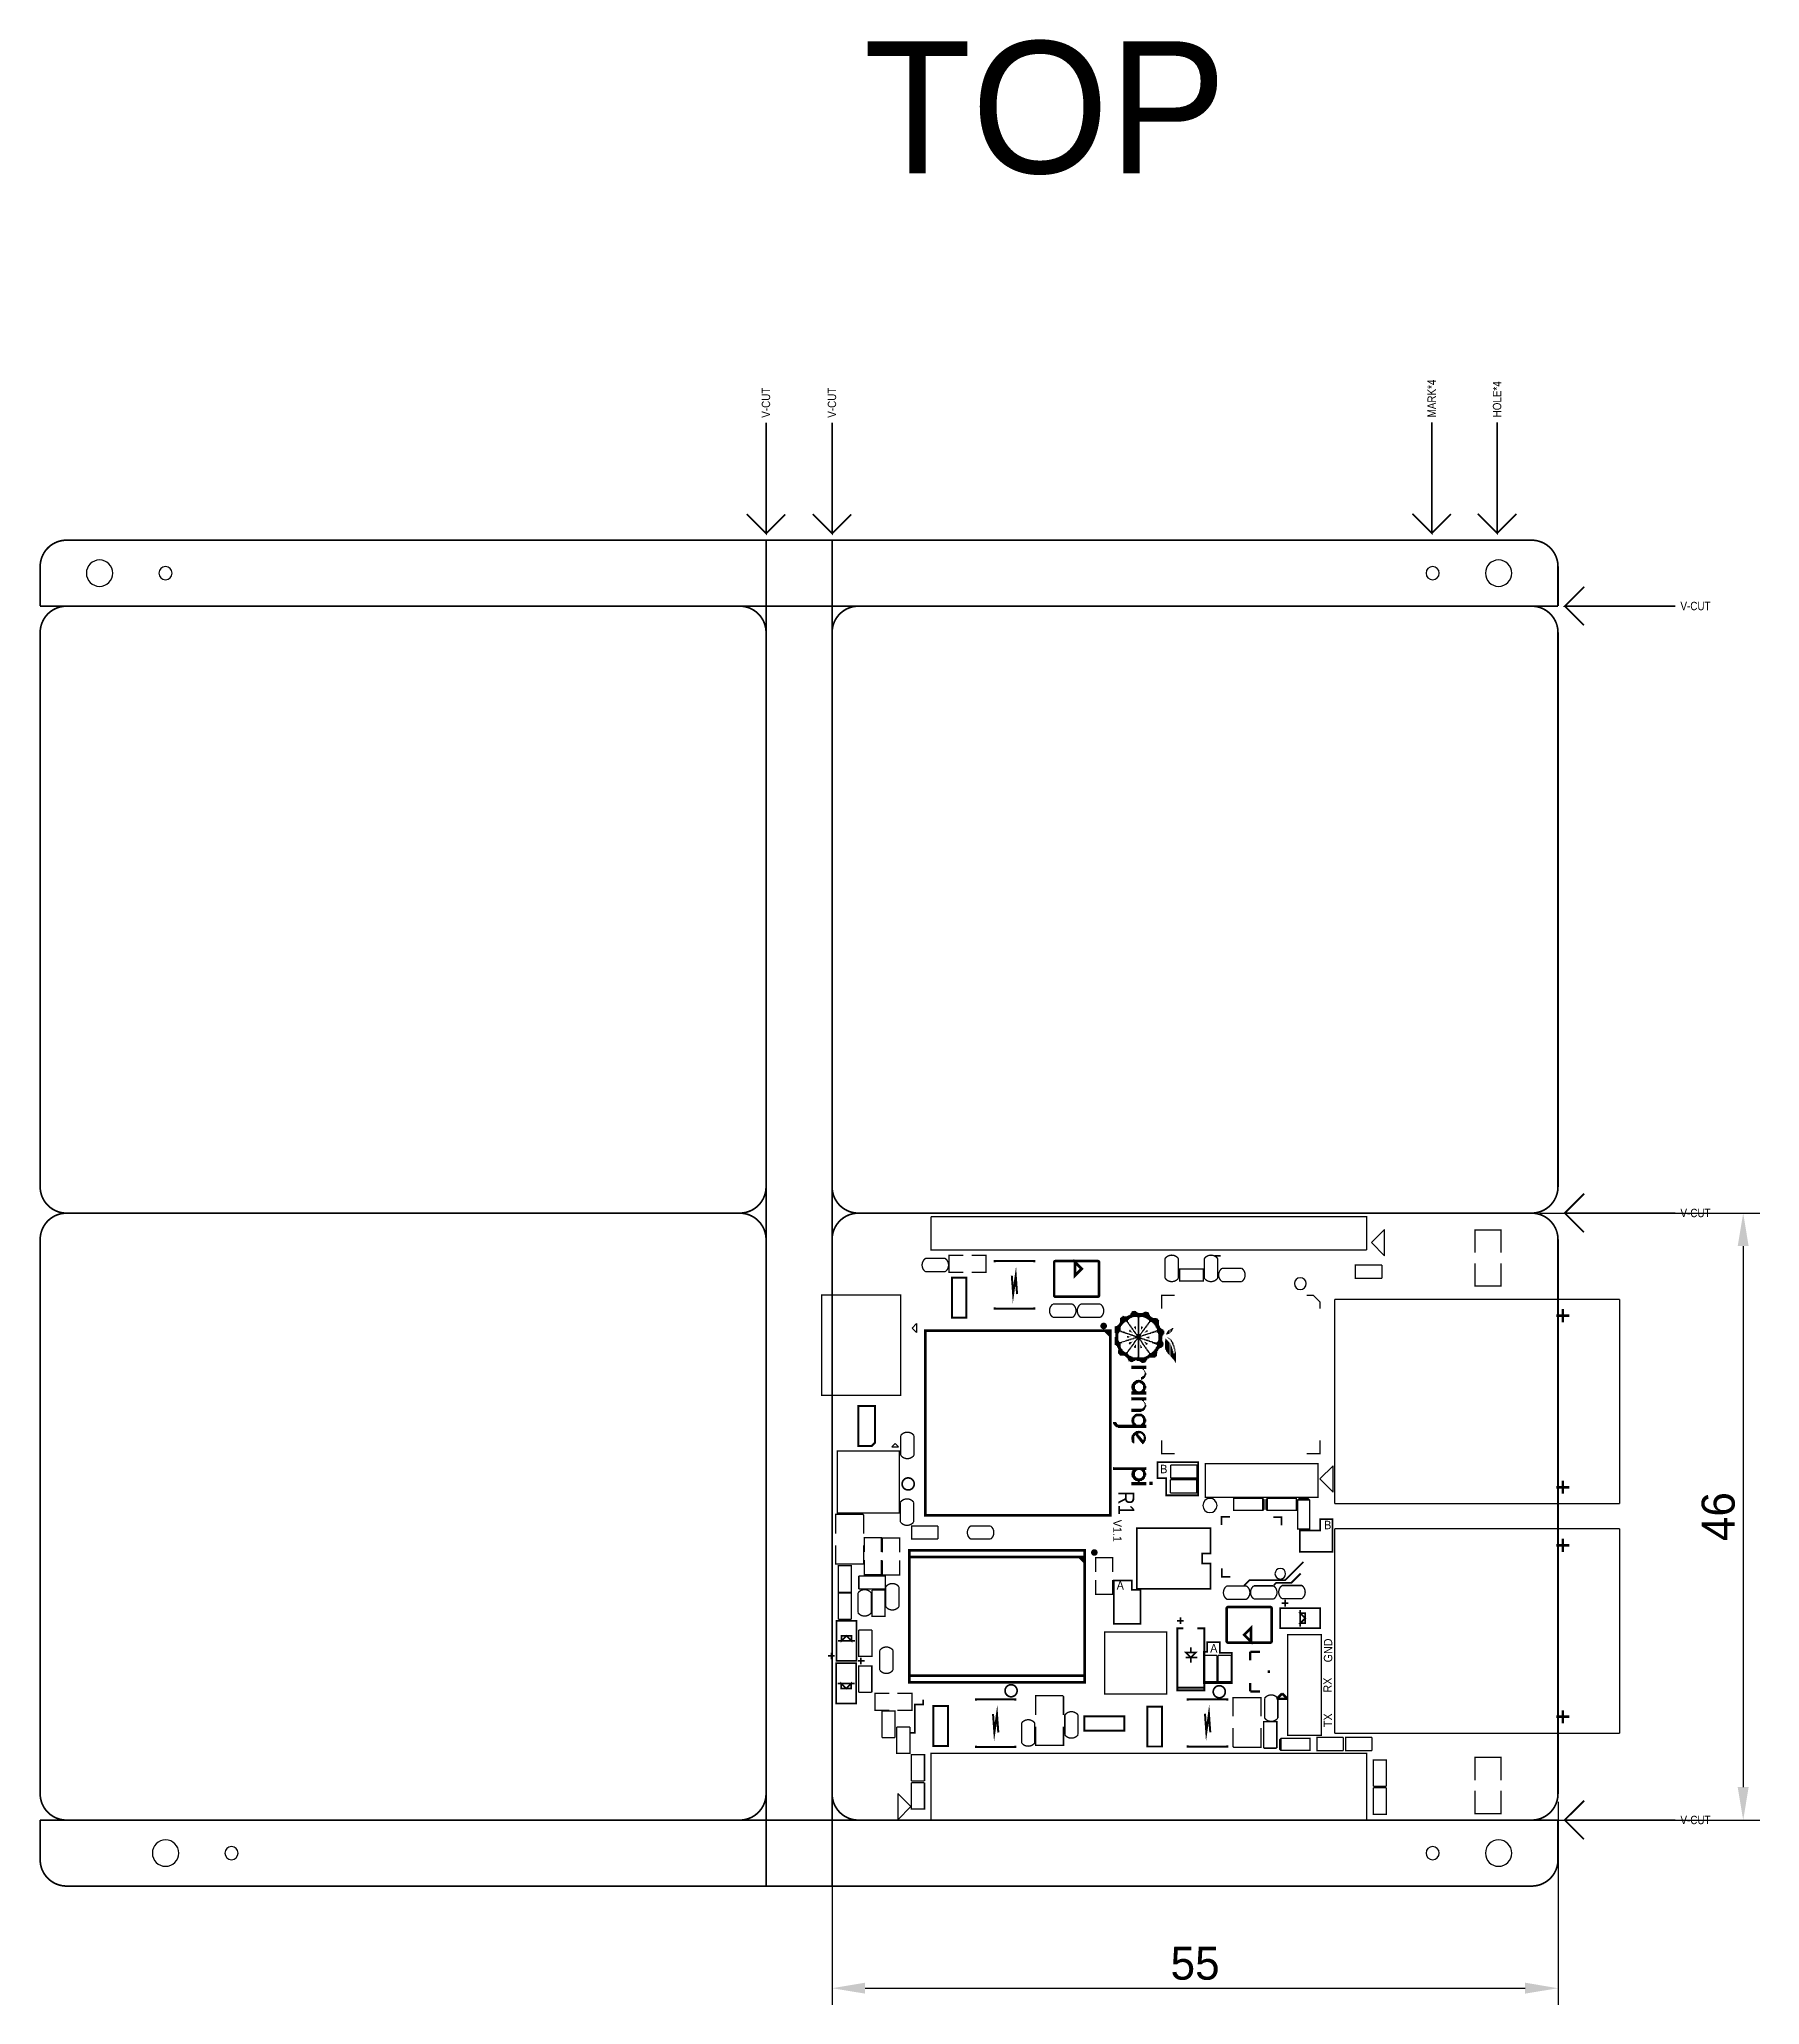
# Model space of a CAD drawing. Header units: millimetres. Extents: x 167 to 483, y 74 to 226.
# Drawn here: x 167.4 to 297.8, y 74 to 223 of the extents above; entities that cross this region are included whole.
import ezdxf

# ---------------------------------------------------------------- set-up
doc = ezdxf.new("R2010")
doc.units = ezdxf.units.MM
for name, color, linetype in [('BG_OUTLINE', 254, 'Continuous'), ('BG_SILKSCREEN_TOP', 43, 'Continuous'), ('PG_SILKSCREEN_TOP', 30, 'Continuous')]:
    doc.layers.add(name, color=color, linetype=linetype)
doc.dimstyles.new('ISO-25', dxfattribs={"dimtxt": 2.5, "dimasz": 2.5, "dimexe": 1.25, "dimexo": 0.625, "dimtad": 1, "dimdsep": 46, "dimtxsty": 'Standard', "dimcen": 2.5, "dimadec": 0, "dimazin": 0, "dimtfac": 1, "dimtmove": 0, "dimatfit": 3, "dimfxl": 1, "dimarcsym": 0})

msp = doc.modelspace()

# ---------------------------------------------------------------- texts
at = {"insert": (229.889, 222.82), "char_height": 10, "width": 8.93136, "attachment_point": 1}
msp.add_mtext('TOP', dxfattribs=at)
at = {"layer": 'BG_OUTLINE', "width": 0.88}
for s, p in [('MARK*4', (273.243, 194.316)), ('HOLE*4', (278.196, 194.316)), ('V-CUT', (222.802, 194.288)), ('V-CUT', (227.802, 194.288))]:
    msp.add_text(s, height=0.635, rotation=90, dxfattribs=at).set_placement(p)
for p in [(291.774, 179.705), (291.774, 133.705), (291.774, 87.705)]:
    msp.add_text('V-CUT', height=0.635, dxfattribs=at).set_placement(p)
at = {"layer": 'BG_SILKSCREEN_TOP', "width": 0.96}
for s, p in [('B', (252.363, 114.301)), ('B', (264.784, 110.059)), ('A', (249.061, 105.487)), ('A', (256.148, 100.712))]:
    msp.add_text(s, height=0.635, dxfattribs=at).set_placement(p)
at = {"layer": 'BG_SILKSCREEN_TOP'}
for s, height, rotation, width, p in [('R1', 1.2192, 270, 0.875, (249.176, 112.955)), ('V1.1', 0.635, 270, 0.96, (248.795, 110.77)), ('GND', 0.635, 90, 0.96, (265.393, 99.963)), ('RX', 0.635, 90, 0.96, (265.355, 97.677)), ('TX', 0.635, 90, 0.96, (265.381, 95.06))]:
    msp.add_text(s, height=height, rotation=rotation, dxfattribs=dict(at, width=width)).set_placement(p)

# ---------------------------------------------------------------- blocks, each defined once
blk = doc.blocks.new('*D3')
at = {"color": 0, "lineweight": -2}
for p, q in [((227.5, 89.39), (227.5, 74.02)), ((282.5, 89.39), (282.5, 74.02)), ((230, 75.27), (280, 75.27))]:
    blk.add_line(p, q, dxfattribs=at)
at = {"color": 0}
for points in [[(230, 75.69), (230, 74.86), (227.5, 75.27)], [(280, 75.69), (280, 74.86), (282.5, 75.27)]]:
    blk.add_solid(points, dxfattribs=at)
at = {"layer": 'Defpoints', "color": 0}
for p in [(227.5, 90.01), (282.5, 90.01), (282.5, 75.27)]:
    blk.add_point(p, dxfattribs=at)
at = {"color": 0, "insert": (255, 77.15), "char_height": 2.5, "attachment_point": 5}
blk.add_mtext('55', dxfattribs=at)
blk = doc.blocks.new('*D4')
at = {"color": 0, "lineweight": -2}
for p, q in [((281.12, 134.01), (297.78, 134.01)), ((296.53, 131.51), (296.53, 90.51)), ((281.12, 88.01), (297.78, 88.01))]:
    blk.add_line(p, q, dxfattribs=at)
at = {"color": 0}
for points in [[(296.11, 131.51), (296.94, 131.51), (296.53, 134.01)], [(296.11, 90.51), (296.94, 90.51), (296.53, 88.01)]]:
    blk.add_solid(points, dxfattribs=at)
at = {"layer": 'Defpoints', "color": 0}
for p in [(280.5, 134.01), (280.5, 88.01), (296.53, 88.01)]:
    blk.add_point(p, dxfattribs=at)
at = {"color": 0, "insert": (294.65, 111.01), "char_height": 2.5, "attachment_point": 5, "rotation": 90}
blk.add_mtext('46', dxfattribs=at)

# ---------------------------------------------------------------- dimensions: what is measured, and where the dimension line sits
dim = msp.add_linear_dim(base=(296.527, 88.011), p1=(280.497, 134.011), p2=(280.497, 88.011), angle=90, dimstyle='ISO-25')
dim.commit()
dim.dimension.update_dxf_attribs({"geometry": '*D4', "text_midpoint": (294.652, 111.011)})
dim = msp.add_linear_dim(base=(282.497, 75.272), p1=(227.497, 90.011), p2=(282.497, 90.011), dimstyle='ISO-25')
dim.commit()
dim.dimension.update_dxf_attribs({"geometry": '*D3', "text_midpoint": (254.997, 77.147)})

# ---------------------------------------------------------------- linework, layer by layer
at = {"layer": 'BG_OUTLINE', "const_width": 0.127}
for points in [[(222.497, 193.907), (222.497, 185.519), (221.024, 186.991)], [(227.497, 193.907), (227.497, 185.519), (226.024, 186.991)], [(272.937, 193.935), (272.937, 185.547), (271.465, 187.019)], [(277.89, 193.935), (277.89, 185.547), (276.418, 187.019)], [(222.497, 185.519), (223.945, 186.968)], [(227.497, 185.519), (228.945, 186.968)], [(272.937, 185.547), (274.386, 186.996)], [(277.89, 185.547), (279.339, 186.996)], [(227.497, 83.011), (222.497, 83.011), (222.497, 185.011), (227.497, 185.011), (227.497, 83.011)], [(291.393, 180.011), (283.005, 180.011), (284.477, 181.483)], [(167.497, 180.011), (282.497, 180.011)], [(169.497, 180.011), (220.497, 180.011)], [(229.497, 180.011), (280.497, 180.011)], [(283.005, 180.011), (284.453, 178.562)], [(167.497, 136.011), (167.497, 178.011)], [(222.497, 178.011), (222.497, 136.011)], [(227.497, 136.011), (227.497, 178.011)], [(282.497, 178.011), (282.497, 136.011)], [(291.393, 134.011), (283.005, 134.011), (284.477, 135.483)], [(220.497, 134.011), (169.497, 134.011)], [(169.497, 134.011), (220.497, 134.011)], [(280.497, 134.011), (229.497, 134.011)], [(283.005, 134.011), (284.453, 132.562)], [(167.497, 90.011), (167.497, 132.011)], [(222.497, 132.011), (222.497, 90.011)], [(291.393, 88.011), (283.005, 88.011), (284.477, 89.483)], [(220.497, 88.011), (169.497, 88.011)], [(283.005, 88.011), (284.453, 86.562)]]:
    msp.add_lwpolyline(points, dxfattribs=at)
for points in [[(167.497, 180.011), (167.497, 183.011, -0.414214), (169.497, 185.011), (280.497, 185.011, -0.414214), (282.497, 183.011), (282.497, 180.011)], [(167.497, 178.011, -0.414214), (169.497, 180.011)], [(220.497, 180.011, -0.414214), (222.497, 178.011)], [(227.497, 178.011, -0.414214), (229.497, 180.011)], [(280.497, 180.011, -0.414214), (282.497, 178.011)], [(169.497, 134.011, -0.414214), (167.497, 136.011)], [(222.497, 136.011, -0.414214), (220.497, 134.011)], [(229.497, 134.011, -0.414214), (227.497, 136.011)], [(282.497, 136.011, -0.414214), (280.497, 134.011)], [(229.497, 134.011), (280.497, 134.011, -0.414214), (282.497, 132.011), (282.497, 90.011, -0.414214), (280.497, 88.011), (167.497, 88.011)], [(167.497, 132.011, -0.414214), (169.497, 134.011)], [(220.497, 134.011, -0.414214), (222.497, 132.011)], [(282.497, 88.011), (229.497, 88.011, -0.414214), (227.497, 90.011), (227.497, 132.011, -0.414214), (229.497, 134.011)], [(229.497, 134.011), (280.497, 134.011, -0.414214), (282.497, 132.011), (282.497, 90.011, -0.414214), (280.497, 88.011), (229.497, 88.011, -0.414214), (227.497, 90.011), (227.497, 132.011, -0.414214), (229.497, 134.011)], [(169.497, 88.011, -0.414214), (167.497, 90.011)], [(222.497, 90.011, -0.414214), (220.497, 88.011)], [(167.497, 88.011), (167.497, 85.011, 0.414214), (169.497, 83.011), (280.497, 83.011, 0.414214), (282.497, 85.011), (282.497, 88.011)]]:
    msp.add_lwpolyline(points, format="xyb", dxfattribs=at)
at = {"layer": 'BG_OUTLINE'}
for points in [[(172.997, 182.511, 1), (170.997, 182.511, 1)], [(278.997, 182.511, 1), (276.997, 182.511, 1)], [(177.497, 182.511, 1), (176.497, 182.511, 1)], [(273.496, 182.511, 1), (272.497, 182.511, 1)], [(177.997, 85.511, 1), (175.997, 85.511, 1)], [(278.997, 85.511, 1), (276.997, 85.511, 1)], [(182.497, 85.511, 1), (181.497, 85.511, 1)], [(273.496, 85.511, 1), (272.497, 85.511, 1)]]:
    msp.add_lwpolyline(points, format="xyb", close=True, dxfattribs=at)
at = {"layer": 'BG_SILKSCREEN_TOP'}
for points, const_width in [([(256.491, 130.785), (256.948, 130.785)], 0.127), ([(250.255, 126.594), (250.255, 126.112)], 0.0254), ([(250.28, 126.594), (250.28, 126.112)], 0.0254), ([(250.306, 126.594), (250.306, 126.112)], 0.0254), ([(250.331, 126.594), (250.331, 126.137)], 0.0254), ([(250.357, 126.594), (250.357, 126.137)], 0.0254), ([(250.382, 126.594), (250.382, 126.137)], 0.0254), ([(250.407, 126.594), (250.407, 126.137)], 0.0254), ([(250.433, 126.62), (250.433, 126.137)], 0.0254), ([(250.458, 126.594), (250.458, 126.137)], 0.0254), ([(250.484, 126.594), (250.484, 126.137)], 0.0254), ([(250.509, 126.594), (250.509, 126.137)], 0.0254), ([(248.909, 125.426), (248.909, 124.918)], 0.0254), ([(248.934, 125.426), (248.934, 124.918)], 0.0254), ([(248.96, 125.426), (248.96, 124.029)], 0.0254), ([(248.985, 125.451), (248.985, 124.004)], 0.0254), ([(249.01, 125.451), (249.01, 123.978)], 0.0254), ([(249.036, 125.451), (249.036, 123.953)], 0.0254), ([(249.061, 125.451), (249.061, 123.953)], 0.0254), ([(249.087, 125.502), (249.087, 123.877)], 0.0254), ([(249.112, 125.502), (249.112, 123.826)], 0.0254), ([(249.112, 125.299), (249.112, 125.121)], 0.0254), ([(249.137, 125.502), (249.137, 123.8)], 0.0254), ([(249.137, 125.299), (249.137, 125.121)], 0.0254), ([(249.163, 125.528), (249.163, 123.724)], 0.0254), ([(249.163, 125.401), (249.163, 125.02)], 0.0254), ([(249.188, 125.578), (249.188, 124.893)], 0.0254), ([(249.214, 125.604), (249.214, 124.893)], 0.0254), ([(249.239, 125.655), (249.239, 124.969)], 0.0254), ([(249.264, 125.655), (249.264, 124.969)], 0.0254), ([(249.29, 125.731), (249.29, 125.02)], 0.0254), ([(249.315, 126.061), (249.315, 125.02)], 0.0254), ([(249.341, 126.061), (249.341, 125.02)], 0.0254), ([(249.366, 126.112), (249.366, 125.375)], 0.0254), ([(249.391, 126.112), (249.391, 125.451)], 0.0254), ([(249.417, 126.137), (249.417, 125.451)], 0.0254), ([(249.442, 126.163), (249.442, 125.502)], 0.0254), ([(249.468, 126.163), (249.468, 125.528)], 0.0254), ([(249.493, 126.188), (249.493, 125.553)], 0.0254), ([(249.518, 126.239), (249.518, 125.604)], 0.0254), ([(249.544, 126.239), (249.544, 125.604)], 0.0254), ([(249.569, 126.213), (249.569, 125.655)], 0.0254), ([(249.595, 126.213), (249.595, 125.68)], 0.0254), ([(249.62, 126.188), (249.62, 125.705)], 0.0254), ([(249.645, 126.188), (249.645, 125.705)], 0.0254), ([(249.671, 126.188), (249.671, 125.731)], 0.0254), ([(249.696, 126.188), (249.696, 125.731)], 0.0254), ([(249.722, 126.188), (249.722, 125.782)], 0.0254), ([(249.747, 126.188), (249.747, 125.782)], 0.0254), ([(249.772, 126.188), (249.772, 125.782)], 0.0254), ([(249.798, 126.188), (249.798, 125.756)], 0.0254), ([(249.823, 126.188), (249.823, 125.731)], 0.0254), ([(249.849, 126.213), (249.849, 125.68)], 0.0254), ([(249.874, 126.213), (249.874, 125.705)], 0.0254), ([(249.899, 126.239), (249.899, 125.629)], 0.0254), ([(249.925, 126.264), (249.925, 125.909)], 0.0254), ([(249.925, 125.756), (249.925, 125.578)], 0.0254), ([(249.95, 126.264), (249.95, 125.909)], 0.0254), ([(249.95, 125.756), (249.95, 125.578)], 0.0254), ([(249.976, 126.264), (249.976, 125.934)], 0.0254), ([(249.976, 125.705), (249.976, 125.528)], 0.0254), ([(250.001, 126.264), (250.001, 125.985)], 0.0254), ([(250.001, 125.629), (250.001, 125.477)], 0.0254), ([(250.001, 125.121), (250.001, 125.02)], 0.0254), ([(250.026, 126.29), (250.026, 125.985)], 0.0254), ([(250.026, 125.629), (250.026, 125.451)], 0.0254), ([(250.026, 125.121), (250.026, 125.02)], 0.0254), ([(250.052, 126.315), (250.052, 126.01)], 0.0254), ([(250.052, 125.578), (250.052, 125.401)], 0.0254), ([(250.052, 125.172), (250.052, 125.02)], 0.0254), ([(250.077, 126.315), (250.077, 126.036)], 0.0254), ([(250.077, 125.578), (250.077, 125.401)], 0.0254), ([(250.077, 125.172), (250.077, 125.02)], 0.0254), ([(250.103, 126.391), (250.103, 126.036)], 0.0254), ([(250.103, 125.528), (250.103, 125.35)], 0.0254), ([(250.103, 125.147), (250.103, 124.994)], 0.0254), ([(250.128, 126.442), (250.128, 126.061)], 0.0254), ([(250.128, 125.477), (250.128, 125.299)], 0.0254), ([(250.153, 126.442), (250.153, 126.061)], 0.0254), ([(250.153, 125.477), (250.153, 125.299)], 0.0254), ([(250.179, 126.518), (250.179, 126.061)], 0.0254), ([(250.179, 125.426), (250.179, 125.223)], 0.0254), ([(250.204, 126.569), (250.204, 126.086)], 0.0254), ([(250.204, 125.35), (250.204, 125.172)], 0.0254), ([(250.23, 126.569), (250.23, 126.112)], 0.0254), ([(250.23, 125.35), (250.23, 125.172)], 0.0254), ([(250.255, 125.299), (250.255, 125.121)], 0.0254), ([(250.28, 125.299), (250.28, 125.121)], 0.0254), ([(250.306, 125.248), (250.306, 125.045)], 0.0254), ([(250.331, 125.172), (250.331, 124.994)], 0.0254), ([(250.357, 125.172), (250.357, 124.994)], 0.0254), ([(250.382, 125.375), (250.382, 125.324)], 0.0254), ([(250.382, 125.121), (250.382, 124.943)], 0.0254), ([(250.407, 125.401), (250.407, 125.299)], 0.0254), ([(250.433, 125.426), (250.433, 125.274)], 0.0254), ([(250.458, 125.426), (250.458, 125.223)], 0.0254), ([(250.484, 125.426), (250.484, 125.223)], 0.0254), ([(250.509, 125.426), (250.509, 125.147)], 0.0254), ([(250.534, 126.544), (250.534, 126.137)], 0.0254), ([(250.534, 125.121), (250.534, 125.096)], 0.0254), ([(250.56, 126.544), (250.56, 126.137)], 0.0254), ([(250.585, 126.518), (250.585, 126.137)], 0.0254), ([(250.611, 126.493), (250.611, 126.112)], 0.0254), ([(250.636, 126.493), (250.636, 126.112)], 0.0254), ([(250.661, 126.467), (250.661, 122.81)], 0.0254), ([(250.687, 126.467), (250.687, 122.81)], 0.0254), ([(250.712, 126.442), (250.712, 122.81)], 0.0254), ([(250.738, 126.442), (250.738, 122.81)], 0.0254), ([(250.763, 126.442), (250.763, 122.81)], 0.0254), ([(250.788, 126.442), (250.788, 126.112)], 0.0254), ([(250.814, 126.442), (250.814, 126.112)], 0.0254), ([(250.839, 126.442), (250.839, 126.112)], 0.0254), ([(250.865, 126.442), (250.865, 126.137)], 0.0254), ([(250.89, 126.442), (250.89, 126.137)], 0.0254), ([(250.89, 125.121), (250.89, 125.096)], 0.0254), ([(250.915, 126.442), (250.915, 126.137)], 0.0254), ([(250.915, 125.401), (250.915, 125.147)], 0.0254), ([(250.941, 126.442), (250.941, 126.137)], 0.0254), ([(250.941, 125.426), (250.941, 125.223)], 0.0254), ([(250.966, 126.442), (250.966, 126.137)], 0.0254), ([(250.966, 125.426), (250.966, 125.223)], 0.0254), ([(250.992, 126.442), (250.992, 126.137)], 0.0254), ([(250.992, 125.426), (250.992, 125.248)], 0.0254), ([(251.017, 126.442), (251.017, 126.137)], 0.0254), ([(251.017, 125.375), (251.017, 125.324)], 0.0254), ([(251.017, 125.121), (251.017, 124.969)], 0.0254), ([(251.042, 126.467), (251.042, 126.137)], 0.0254), ([(251.042, 125.375), (251.042, 125.324)], 0.0254), ([(251.042, 125.147), (251.042, 124.969)], 0.0254), ([(251.068, 126.467), (251.068, 126.112)], 0.0254), ([(251.068, 125.197), (251.068, 125.02)], 0.0254), ([(251.093, 126.467), (251.093, 126.112)], 0.0254), ([(251.093, 125.197), (251.093, 125.045)], 0.0254), ([(251.119, 126.518), (251.119, 126.112)], 0.0254), ([(251.119, 125.248), (251.119, 125.07)], 0.0254), ([(251.144, 126.518), (251.144, 126.112)], 0.0254), ([(251.144, 125.299), (251.144, 125.121)], 0.0254), ([(251.169, 126.518), (251.169, 126.086)], 0.0254), ([(251.169, 125.299), (251.169, 125.121)], 0.0254), ([(251.195, 126.544), (251.195, 126.061)], 0.0254), ([(251.195, 125.375), (251.195, 125.172)], 0.0254), ([(251.22, 126.544), (251.22, 126.061)], 0.0254), ([(251.22, 125.401), (251.22, 125.248)], 0.0254), ([(251.246, 126.544), (251.246, 126.061)], 0.0254), ([(251.246, 125.426), (251.246, 125.248)], 0.0254), ([(251.271, 126.544), (251.271, 126.036)], 0.0254), ([(251.271, 125.477), (251.271, 125.299)], 0.0254), ([(251.296, 126.544), (251.296, 126.036)], 0.0254), ([(251.296, 125.477), (251.296, 125.299)], 0.0254), ([(251.322, 126.544), (251.322, 126.01)], 0.0254), ([(251.322, 125.528), (251.322, 125.35)], 0.0254), ([(251.322, 125.121), (251.322, 124.994)], 0.0254), ([(251.347, 126.518), (251.347, 125.985)], 0.0254), ([(251.347, 125.578), (251.347, 125.401)], 0.0254), ([(251.347, 125.147), (251.347, 125.02)], 0.0254), ([(251.373, 126.518), (251.373, 125.985)], 0.0254), ([(251.373, 125.578), (251.373, 125.401)], 0.0254), ([(251.373, 125.147), (251.373, 125.02)], 0.0254), ([(251.398, 126.518), (251.398, 125.959)], 0.0254), ([(251.398, 125.629), (251.398, 125.451)], 0.0254), ([(251.398, 125.121), (251.398, 124.994)], 0.0254), ([(251.423, 126.518), (251.423, 125.934)], 0.0254), ([(251.423, 125.68), (251.423, 125.528)], 0.0254), ([(251.449, 126.518), (251.449, 125.934)], 0.0254), ([(251.449, 125.705), (251.449, 125.502)], 0.0254), ([(251.474, 126.467), (251.474, 125.883)], 0.0254), ([(251.474, 125.756), (251.474, 125.578)], 0.0254), ([(251.5, 126.467), (251.5, 125.909)], 0.0254), ([(251.5, 125.756), (251.5, 125.578)], 0.0254), ([(251.525, 126.391), (251.525, 125.629)], 0.0254), ([(251.55, 126.315), (251.55, 125.68)], 0.0254), ([(251.576, 126.29), (251.576, 125.68)], 0.0254), ([(251.601, 126.213), (251.601, 125.731)], 0.0254), ([(251.627, 126.188), (251.627, 125.756)], 0.0254), ([(251.652, 126.188), (251.652, 125.756)], 0.0254), ([(251.677, 126.163), (251.677, 125.756)], 0.0254), ([(251.703, 126.137), (251.703, 125.756)], 0.0254), ([(251.728, 126.112), (251.728, 125.731)], 0.0254), ([(251.754, 126.112), (251.754, 125.705)], 0.0254), ([(251.779, 126.112), (251.779, 125.705)], 0.0254), ([(251.804, 126.061), (251.804, 125.655)], 0.0254), ([(251.83, 126.061), (251.83, 125.655)], 0.0254), ([(251.855, 126.061), (251.855, 125.629)], 0.0254), ([(251.881, 126.061), (251.881, 125.578)], 0.0254), ([(251.906, 126.061), (251.906, 125.578)], 0.0254), ([(251.931, 126.061), (251.931, 125.528)], 0.0254), ([(251.957, 126.061), (251.957, 125.477)], 0.0254), ([(251.982, 126.061), (251.982, 125.477)], 0.0254), ([(252.008, 126.061), (252.008, 125.401)], 0.0254), ([(252.033, 126.061), (252.033, 125.324)], 0.0254), ([(252.058, 126.061), (252.058, 125.324)], 0.0254), ([(252.084, 126.036), (252.084, 125.248)], 0.0254), ([(252.084, 125.147), (252.084, 125.02)], 0.0254), ([(252.109, 126.036), (252.109, 125.248)], 0.0254), ([(252.109, 125.147), (252.109, 125.02)], 0.0254), ([(252.135, 126.036), (252.135, 124.969)], 0.0254), ([(252.16, 126.01), (252.16, 124.918)], 0.0254), ([(252.185, 126.01), (252.185, 124.918)], 0.0254), ([(252.211, 125.959), (252.211, 124.842)], 0.0254), ([(252.236, 125.909), (252.236, 123.699)], 0.0254), ([(252.262, 125.909), (252.262, 123.699)], 0.0254), ([(252.287, 125.858), (252.287, 125.832)], 0.0254), ([(252.287, 125.502), (252.287, 123.75)], 0.0254), ([(252.312, 125.477), (252.312, 123.75)], 0.0254), ([(252.338, 125.426), (252.338, 123.8)], 0.0254), ([(252.363, 125.324), (252.363, 123.8)], 0.0254), ([(252.389, 125.324), (252.389, 123.8)], 0.0254), ([(252.414, 125.299), (252.414, 123.8)], 0.0254), ([(252.439, 125.248), (252.439, 123.826)], 0.0254), ([(252.465, 125.248), (252.465, 123.826)], 0.0254), ([(252.49, 125.248), (252.49, 123.826)], 0.0254), ([(252.516, 125.223), (252.516, 124.41)], 0.0254), ([(252.541, 125.223), (252.541, 124.664)], 0.0254), ([(252.566, 125.172), (252.566, 124.74)], 0.0254), ([(252.592, 125.172), (252.592, 124.74)], 0.0254), ([(252.617, 125.172), (252.617, 124.791)], 0.0254), ([(252.973, 125.121), (252.973, 124.842)], 0.0254), ([(252.998, 125.121), (252.998, 124.842)], 0.0254), ([(253.024, 125.147), (253.024, 124.842)], 0.0254), ([(253.049, 125.172), (253.049, 124.893)], 0.0254), ([(253.074, 125.172), (253.074, 124.893)], 0.0254), ([(253.1, 125.223), (253.1, 124.918)], 0.0254), ([(253.125, 125.223), (253.125, 124.918)], 0.0254), ([(253.151, 125.223), (253.151, 124.943)], 0.0254), ([(253.176, 125.248), (253.176, 124.994)], 0.0254), ([(253.201, 125.248), (253.201, 124.994)], 0.0254), ([(253.227, 125.248), (253.227, 125.045)], 0.0254), ([(253.252, 125.299), (253.252, 125.121)], 0.0254), ([(253.278, 125.299), (253.278, 125.096)], 0.0254), ([(253.303, 125.299), (253.303, 125.197)], 0.0254), ([(253.328, 125.299), (253.328, 125.223)], 0.0254), ([(248.909, 124.613), (248.909, 124.029)], 0.0254), ([(248.934, 124.613), (248.934, 124.029)], 0.0254), ([(249.061, 124.461), (249.061, 124.181)], 0.0254), ([(249.087, 124.461), (249.087, 124.156)], 0.0254), ([(249.112, 124.512), (249.112, 124.131)], 0.0254), ([(249.137, 124.512), (249.137, 124.131)], 0.0254), ([(249.163, 124.588), (249.163, 124.105)], 0.0254), ([(249.163, 123.623), (249.163, 123.394)], 0.0254), ([(249.188, 124.334), (249.188, 123.343)], 0.0254), ([(249.214, 124.334), (249.214, 123.343)], 0.0254), ([(249.239, 124.258), (249.239, 123.292)], 0.0254), ([(249.264, 124.232), (249.264, 123.292)], 0.0254), ([(249.29, 124.232), (249.29, 123.242)], 0.0254), ([(249.315, 124.232), (249.315, 123.216)], 0.0254), ([(249.341, 124.232), (249.341, 123.216)], 0.0254), ([(249.366, 125.096), (249.366, 124.969)], 0.0254), ([(249.366, 124.232), (249.366, 124.156)], 0.0254), ([(249.366, 123.851), (249.366, 123.216)], 0.0254), ([(249.391, 125.096), (249.391, 124.969)], 0.0254), ([(249.391, 124.232), (249.391, 124.156)], 0.0254), ([(249.391, 123.775), (249.391, 123.216)], 0.0254), ([(249.417, 125.096), (249.417, 124.969)], 0.0254), ([(249.417, 124.258), (249.417, 124.156)], 0.0254), ([(249.417, 123.775), (249.417, 123.216)], 0.0254), ([(249.442, 125.07), (249.442, 124.969)], 0.0254), ([(249.442, 124.283), (249.442, 124.156)], 0.0254), ([(249.442, 123.724), (249.442, 123.216)], 0.0254), ([(249.468, 125.045), (249.468, 124.969)], 0.0254), ([(249.468, 124.283), (249.468, 124.207)], 0.0254), ([(249.468, 124.181), (249.468, 124.156)], 0.0254), ([(249.468, 123.724), (249.468, 123.216)], 0.0254), ([(249.493, 125.045), (249.493, 124.943)], 0.0254), ([(249.493, 124.283), (249.493, 124.207)], 0.0254), ([(249.493, 123.673), (249.493, 123.216)], 0.0254), ([(249.518, 125.045), (249.518, 124.918)], 0.0254), ([(249.518, 124.283), (249.518, 124.207)], 0.0254), ([(249.544, 125.045), (249.544, 124.918)], 0.0254), ([(249.544, 124.283), (249.544, 124.207)], 0.0254), ([(249.569, 125.045), (249.569, 124.918)], 0.0254), ([(249.569, 124.308), (249.569, 124.207)], 0.0254), ([(249.595, 125.02), (249.595, 124.893)], 0.0254), ([(249.595, 124.308), (249.595, 124.232)], 0.0254), ([(249.62, 125.02), (249.62, 124.893)], 0.0254), ([(249.62, 124.308), (249.62, 124.232)], 0.0254), ([(249.645, 125.02), (249.645, 124.893)], 0.0254), ([(249.645, 124.308), (249.645, 124.232)], 0.0254), ([(249.671, 125.02), (249.671, 124.893)], 0.0254), ([(249.671, 124.334), (249.671, 124.232)], 0.0254), ([(249.696, 124.969), (249.696, 124.893)], 0.0254), ([(249.696, 124.359), (249.696, 124.232)], 0.0254), ([(249.722, 124.969), (249.722, 124.842)], 0.0254), ([(249.722, 124.359), (249.722, 124.283)], 0.0254), ([(249.747, 124.969), (249.747, 124.842)], 0.0254), ([(249.747, 124.359), (249.747, 124.283)], 0.0254), ([(249.772, 124.969), (249.772, 124.842)], 0.0254), ([(249.772, 124.359), (249.772, 124.283)], 0.0254), ([(249.798, 124.943), (249.798, 124.842)], 0.0254), ([(249.798, 124.41), (249.798, 124.283)], 0.0254), ([(249.823, 124.918), (249.823, 124.842)], 0.0254), ([(249.823, 124.41), (249.823, 124.283)], 0.0254), ([(249.849, 124.918), (249.849, 124.816)], 0.0254), ([(249.849, 124.689), (249.849, 124.562)], 0.0254), ([(249.849, 124.41), (249.849, 124.308)], 0.0254), ([(249.874, 124.918), (249.874, 124.816)], 0.0254), ([(249.874, 124.689), (249.874, 124.562)], 0.0254), ([(249.874, 124.41), (249.874, 124.308)], 0.0254), ([(249.899, 124.918), (249.899, 124.816)], 0.0254), ([(249.899, 124.689), (249.899, 124.562)], 0.0254), ([(249.899, 124.41), (249.899, 124.308)], 0.0254), ([(249.899, 123.623), (249.899, 123.419)], 0.0254), ([(249.925, 124.893), (249.925, 124.816)], 0.0254), ([(249.925, 124.689), (249.925, 124.562)], 0.0254), ([(249.925, 124.435), (249.925, 124.308)], 0.0254), ([(249.925, 123.673), (249.925, 123.496)], 0.0254), ([(249.95, 124.893), (249.95, 124.816)], 0.0254), ([(249.95, 124.689), (249.95, 124.562)], 0.0254), ([(249.95, 124.435), (249.95, 124.308)], 0.0254), ([(249.95, 123.673), (249.95, 123.496)], 0.0254), ([(249.976, 124.893), (249.976, 124.766)], 0.0254), ([(249.976, 124.639), (249.976, 124.562)], 0.0254), ([(249.976, 124.435), (249.976, 124.334)], 0.0254), ([(249.976, 124.181), (249.976, 124.131)], 0.0254), ([(249.976, 123.724), (249.976, 123.546)], 0.0254), ([(250.001, 124.893), (250.001, 124.766)], 0.0254), ([(250.001, 124.639), (250.001, 124.588)], 0.0254), ([(250.001, 124.435), (250.001, 124.359)], 0.0254), ([(250.001, 124.207), (250.001, 124.08)], 0.0254), ([(250.001, 123.75), (250.001, 123.597)], 0.0254), ([(250.026, 124.893), (250.026, 124.766)], 0.0254), ([(250.026, 124.639), (250.026, 124.613)], 0.0254), ([(250.026, 124.435), (250.026, 124.359)], 0.0254), ([(250.026, 124.207), (250.026, 124.08)], 0.0254), ([(250.026, 123.775), (250.026, 123.597)], 0.0254), ([(250.052, 124.842), (250.052, 124.766)], 0.0254), ([(250.052, 124.639), (250.052, 124.613)], 0.0254), ([(250.052, 124.486), (250.052, 124.359)], 0.0254), ([(250.052, 124.232), (250.052, 124.08)], 0.0254), ([(250.052, 123.826), (250.052, 123.648)], 0.0254), ([(250.077, 124.842), (250.077, 124.766)], 0.0254), ([(250.077, 124.639), (250.077, 124.613)], 0.0254), ([(250.077, 124.486), (250.077, 124.359)], 0.0254), ([(250.077, 124.232), (250.077, 124.08)], 0.0254), ([(250.077, 123.826), (250.077, 123.673)], 0.0254), ([(250.103, 124.842), (250.103, 124.715)], 0.0254), ([(250.103, 124.639), (250.103, 124.613)], 0.0254), ([(250.103, 124.486), (250.103, 124.359)], 0.0254), ([(250.103, 124.232), (250.103, 124.08)], 0.0254), ([(250.103, 123.877), (250.103, 123.699)], 0.0254), ([(250.128, 125.07), (250.128, 124.969)], 0.0254), ([(250.128, 124.842), (250.128, 124.715)], 0.0254), ([(250.128, 124.486), (250.128, 124.41)], 0.0254), ([(250.128, 124.232), (250.128, 124.131)], 0.0254), ([(250.128, 123.927), (250.128, 123.75)], 0.0254), ([(250.153, 125.07), (250.153, 124.969)], 0.0254), ([(250.153, 124.842), (250.153, 124.715)], 0.0254), ([(250.153, 124.486), (250.153, 124.41)], 0.0254), ([(250.153, 124.232), (250.153, 124.131)], 0.0254), ([(250.153, 123.927), (250.153, 123.775)], 0.0254), ([(250.179, 125.02), (250.179, 124.969)], 0.0254), ([(250.179, 124.816), (250.179, 124.715)], 0.0254), ([(250.179, 124.512), (250.179, 124.41)], 0.0254), ([(250.179, 124.232), (250.179, 124.181)], 0.0254), ([(250.179, 124.004), (250.179, 123.826)], 0.0254), ([(250.204, 124.969), (250.204, 124.943)], 0.0254), ([(250.204, 124.816), (250.204, 124.689)], 0.0254), ([(250.204, 124.512), (250.204, 124.41)], 0.0254), ([(250.204, 124.258), (250.204, 124.232)], 0.0254), ([(250.204, 124.029), (250.204, 123.877)], 0.0254), ([(250.23, 124.969), (250.23, 124.918)], 0.0254), ([(250.23, 124.816), (250.23, 124.689)], 0.0254), ([(250.23, 124.512), (250.23, 124.41)], 0.0254), ([(250.23, 124.283), (250.23, 124.232)], 0.0254), ([(250.23, 124.054), (250.23, 123.877)], 0.0254), ([(250.255, 124.816), (250.255, 124.689)], 0.0254), ([(250.255, 124.512), (250.255, 124.435)], 0.0254), ([(250.255, 124.105), (250.255, 123.927)], 0.0254), ([(250.28, 124.791), (250.28, 124.689)], 0.0254), ([(250.28, 124.512), (250.28, 124.435)], 0.0254), ([(250.28, 124.105), (250.28, 123.953)], 0.0254), ([(250.306, 124.766), (250.306, 124.689)], 0.0254), ([(250.306, 124.562), (250.306, 124.537)], 0.0254), ([(250.306, 124.512), (250.306, 124.435)], 0.0254), ([(250.306, 124.156), (250.306, 123.978)], 0.0254), ([(250.331, 124.766), (250.331, 124.639)], 0.0254), ([(250.331, 124.562), (250.331, 124.435)], 0.0254), ([(250.331, 124.207), (250.331, 124.029)], 0.0254), ([(250.357, 124.766), (250.357, 124.639)], 0.0254), ([(250.357, 124.562), (250.357, 124.435)], 0.0254), ([(250.357, 124.207), (250.357, 124.029)], 0.0254), ([(250.382, 124.766), (250.382, 124.639)], 0.0254), ([(250.382, 124.562), (250.382, 124.486)], 0.0254), ([(250.382, 124.283), (250.382, 124.08)], 0.0254), ([(250.382, 123.927), (250.382, 123.826)], 0.0254), ([(250.407, 125.07), (250.407, 124.893)], 0.0254), ([(250.407, 124.74), (250.407, 124.639)], 0.0254), ([(250.407, 124.562), (250.407, 124.486)], 0.0254), ([(250.407, 124.308), (250.407, 124.156)], 0.0254), ([(250.407, 123.953), (250.407, 123.826)], 0.0254), ([(250.433, 125.07), (250.433, 124.893)], 0.0254), ([(250.433, 124.715), (250.433, 124.486)], 0.0254), ([(250.433, 124.334), (250.433, 124.156)], 0.0254), ([(250.433, 123.978), (250.433, 123.8)], 0.0254), ([(250.458, 125.02), (250.458, 124.842)], 0.0254), ([(250.458, 124.715), (250.458, 124.486)], 0.0254), ([(250.458, 124.385), (250.458, 124.207)], 0.0254), ([(250.458, 124.029), (250.458, 123.8)], 0.0254), ([(250.484, 125.02), (250.484, 124.842)], 0.0254), ([(250.484, 124.715), (250.484, 124.486)], 0.0254), ([(250.484, 124.359), (250.484, 124.207)], 0.0254), ([(250.484, 124.029), (250.484, 123.8)], 0.0254), ([(250.509, 124.969), (250.509, 124.791)], 0.0254), ([(250.509, 124.689), (250.509, 124.512)], 0.0254), ([(250.509, 124.41), (250.509, 124.258)], 0.0254), ([(250.509, 124.08), (250.509, 123.826)], 0.0254), ([(250.534, 124.893), (250.534, 124.74)], 0.0254), ([(250.534, 124.689), (250.534, 124.512)], 0.0254), ([(250.534, 124.461), (250.534, 124.308)], 0.0254), ([(250.56, 124.893), (250.56, 124.512)], 0.0254), ([(250.56, 124.486), (250.56, 124.308)], 0.0254), ([(250.585, 124.842), (250.585, 124.41)], 0.0254), ([(250.611, 124.842), (250.611, 124.41)], 0.0254), ([(250.636, 124.842), (250.636, 124.385)], 0.0254), ([(250.788, 124.842), (250.788, 124.359)], 0.0254), ([(250.814, 124.842), (250.814, 124.359)], 0.0254), ([(250.839, 124.842), (250.839, 124.334)], 0.0254), ([(250.865, 124.918), (250.865, 124.461)], 0.0254), ([(250.865, 124.435), (250.865, 124.258)], 0.0254), ([(250.865, 124.054), (250.865, 123.775)], 0.0254), ([(250.89, 124.918), (250.89, 124.639)], 0.0254), ([(250.89, 124.588), (250.89, 124.461)], 0.0254), ([(250.89, 124.435), (250.89, 124.283)], 0.0254), ([(250.89, 124.029), (250.89, 123.8)], 0.0254), ([(250.915, 124.969), (250.915, 124.791)], 0.0254), ([(250.915, 124.715), (250.915, 124.639)], 0.0254), ([(250.915, 124.562), (250.915, 124.461)], 0.0254), ([(250.915, 124.385), (250.915, 124.207)], 0.0254), ([(250.915, 123.978), (250.915, 123.8)], 0.0254), ([(250.941, 125.02), (250.941, 124.867)], 0.0254), ([(250.941, 124.715), (250.941, 124.639)], 0.0254), ([(250.941, 124.562), (250.941, 124.435)], 0.0254), ([(250.941, 124.334), (250.941, 124.156)], 0.0254), ([(250.941, 123.902), (250.941, 123.8)], 0.0254), ([(250.966, 125.02), (250.966, 124.867)], 0.0254), ([(250.966, 124.74), (250.966, 124.639)], 0.0254), ([(250.966, 124.562), (250.966, 124.435)], 0.0254), ([(250.966, 124.334), (250.966, 124.156)], 0.0254), ([(250.966, 123.902), (250.966, 123.8)], 0.0254), ([(250.992, 125.096), (250.992, 124.918)], 0.0254), ([(250.992, 124.766), (250.992, 124.639)], 0.0254), ([(250.992, 124.537), (250.992, 124.435)], 0.0254), ([(250.992, 124.283), (250.992, 124.08)], 0.0254), ([(251.017, 124.766), (251.017, 124.664)], 0.0254), ([(251.017, 124.512), (251.017, 124.41)], 0.0254), ([(251.017, 124.207), (251.017, 124.054)], 0.0254), ([(251.042, 124.766), (251.042, 124.689)], 0.0254), ([(251.042, 124.512), (251.042, 124.41)], 0.0254), ([(251.042, 124.207), (251.042, 124.029)], 0.0254), ([(251.068, 124.791), (251.068, 124.689)], 0.0254), ([(251.068, 124.512), (251.068, 124.41)], 0.0254), ([(251.068, 124.156), (251.068, 123.978)], 0.0254), ([(251.093, 124.791), (251.093, 124.689)], 0.0254), ([(251.093, 124.512), (251.093, 124.41)], 0.0254), ([(251.093, 124.156), (251.093, 123.978)], 0.0254), ([(251.119, 124.816), (251.119, 124.689)], 0.0254), ([(251.119, 124.486), (251.119, 124.41)], 0.0254), ([(251.119, 124.105), (251.119, 123.927)], 0.0254), ([(251.144, 124.816), (251.144, 124.715)], 0.0254), ([(251.144, 124.486), (251.144, 124.359)], 0.0254), ([(251.144, 124.258), (251.144, 124.232)], 0.0254), ([(251.144, 124.054), (251.144, 123.877)], 0.0254), ([(251.169, 124.943), (251.169, 124.918)], 0.0254), ([(251.169, 124.816), (251.169, 124.715)], 0.0254), ([(251.169, 124.486), (251.169, 124.359)], 0.0254), ([(251.169, 124.029), (251.169, 123.877)], 0.0254), ([(251.195, 124.969), (251.195, 124.943)], 0.0254), ([(251.195, 124.816), (251.195, 124.715)], 0.0254), ([(251.195, 124.486), (251.195, 124.359)], 0.0254), ([(251.195, 124.232), (251.195, 124.181)], 0.0254), ([(251.195, 124.004), (251.195, 123.8)], 0.0254), ([(251.22, 125.02), (251.22, 124.969)], 0.0254), ([(251.22, 124.842), (251.22, 124.715)], 0.0254), ([(251.22, 124.461), (251.22, 124.359)], 0.0254), ([(251.22, 124.232), (251.22, 124.131)], 0.0254), ([(251.22, 123.927), (251.22, 123.75)], 0.0254), ([(251.246, 125.02), (251.246, 124.969)], 0.0254), ([(251.246, 124.842), (251.246, 124.715)], 0.0254), ([(251.246, 124.435), (251.246, 124.359)], 0.0254), ([(251.246, 124.232), (251.246, 124.131)], 0.0254), ([(251.246, 123.927), (251.246, 123.75)], 0.0254), ([(251.271, 125.07), (251.271, 124.969)], 0.0254), ([(251.271, 124.842), (251.271, 124.766)], 0.0254), ([(251.271, 124.435), (251.271, 124.308)], 0.0254), ([(251.271, 124.207), (251.271, 124.054)], 0.0254), ([(251.271, 123.877), (251.271, 123.699)], 0.0254), ([(251.296, 125.07), (251.296, 124.969)], 0.0254), ([(251.296, 124.842), (251.296, 124.766)], 0.0254), ([(251.296, 124.588), (251.296, 124.562)], 0.0254), ([(251.296, 124.435), (251.296, 124.308)], 0.0254), ([(251.296, 124.207), (251.296, 124.08)], 0.0254), ([(251.296, 123.877), (251.296, 123.699)], 0.0254), ([(251.322, 124.842), (251.322, 124.766)], 0.0254), ([(251.322, 124.613), (251.322, 124.562)], 0.0254), ([(251.322, 124.435), (251.322, 124.308)], 0.0254), ([(251.322, 124.181), (251.322, 124.029)], 0.0254), ([(251.322, 123.826), (251.322, 123.623)], 0.0254), ([(251.347, 124.893), (251.347, 124.766)], 0.0254), ([(251.347, 124.613), (251.347, 124.562)], 0.0254), ([(251.347, 124.41), (251.347, 124.308)], 0.0254), ([(251.347, 124.181), (251.347, 124.029)], 0.0254), ([(251.347, 123.75), (251.347, 123.572)], 0.0254), ([(251.373, 124.893), (251.373, 124.766)], 0.0254), ([(251.373, 124.613), (251.373, 124.562)], 0.0254), ([(251.373, 124.41), (251.373, 124.308)], 0.0254), ([(251.373, 124.181), (251.373, 124.054)], 0.0254), ([(251.373, 123.75), (251.373, 123.572)], 0.0254), ([(251.398, 124.893), (251.398, 124.816)], 0.0254), ([(251.398, 124.791), (251.398, 124.766)], 0.0254), ([(251.398, 124.613), (251.398, 124.537)], 0.0254), ([(251.398, 124.41), (251.398, 124.283)], 0.0254), ([(251.398, 124.156), (251.398, 124.105)], 0.0254), ([(251.398, 123.724), (251.398, 123.521)], 0.0254), ([(251.423, 124.893), (251.423, 124.816)], 0.0254), ([(251.423, 124.639), (251.423, 124.512)], 0.0254), ([(251.423, 124.41), (251.423, 124.283)], 0.0254), ([(251.423, 123.648), (251.423, 123.47)], 0.0254), ([(251.449, 124.893), (251.449, 124.816)], 0.0254), ([(251.449, 124.639), (251.449, 124.512)], 0.0254), ([(251.449, 124.41), (251.449, 124.283)], 0.0254), ([(251.449, 123.648), (251.449, 123.47)], 0.0254), ([(251.474, 124.918), (251.474, 124.816)], 0.0254), ([(251.474, 124.639), (251.474, 124.512)], 0.0254), ([(251.474, 124.359), (251.474, 124.283)], 0.0254), ([(251.5, 124.918), (251.5, 124.816)], 0.0254), ([(251.5, 124.639), (251.5, 124.512)], 0.0254), ([(251.5, 124.359), (251.5, 124.258)], 0.0254), ([(251.525, 124.918), (251.525, 124.816)], 0.0254), ([(251.525, 124.664), (251.525, 124.486)], 0.0254), ([(251.525, 124.359), (251.525, 124.232)], 0.0254), ([(251.55, 124.918), (251.55, 124.842)], 0.0254), ([(251.55, 124.359), (251.55, 124.232)], 0.0254), ([(251.576, 124.943), (251.576, 124.842)], 0.0254), ([(251.576, 124.359), (251.576, 124.232)], 0.0254), ([(251.601, 124.969), (251.601, 124.842)], 0.0254), ([(251.601, 124.308), (251.601, 124.232)], 0.0254), ([(251.627, 124.969), (251.627, 124.842)], 0.0254), ([(251.627, 124.308), (251.627, 124.207)], 0.0254), ([(251.652, 124.969), (251.652, 124.842)], 0.0254), ([(251.652, 124.308), (251.652, 124.207)], 0.0254), ([(251.677, 124.969), (251.677, 124.893)], 0.0254), ([(251.677, 124.308), (251.677, 124.207)], 0.0254), ([(251.703, 124.969), (251.703, 124.893)], 0.0254), ([(251.703, 124.308), (251.703, 124.207)], 0.0254), ([(251.728, 125.02), (251.728, 124.893)], 0.0254), ([(251.728, 124.283), (251.728, 124.207)], 0.0254), ([(251.754, 125.02), (251.754, 124.893)], 0.0254), ([(251.754, 124.283), (251.754, 124.156)], 0.0254), ([(251.779, 125.02), (251.779, 124.893)], 0.0254), ([(251.779, 124.283), (251.779, 124.156)], 0.0254), ([(251.804, 125.02), (251.804, 124.918)], 0.0254), ([(251.804, 124.283), (251.804, 124.156)], 0.0254), ([(251.83, 125.045), (251.83, 124.918)], 0.0254), ([(251.83, 124.232), (251.83, 124.156)], 0.0254), ([(251.855, 125.045), (251.855, 124.918)], 0.0254), ([(251.855, 124.232), (251.855, 124.156)], 0.0254), ([(251.881, 125.045), (251.881, 124.918)], 0.0254), ([(251.881, 124.232), (251.881, 124.105)], 0.0254), ([(251.881, 123.623), (251.881, 123.064)], 0.0254), ([(251.906, 125.045), (251.906, 124.918)], 0.0254), ([(251.906, 124.232), (251.906, 124.105)], 0.0254), ([(251.906, 123.623), (251.906, 123.064)], 0.0254), ([(251.931, 125.045), (251.931, 124.969)], 0.0254), ([(251.931, 124.232), (251.931, 124.105)], 0.0254), ([(251.931, 123.673), (251.931, 123.064)], 0.0254), ([(251.957, 125.096), (251.957, 124.969)], 0.0254), ([(251.957, 124.207), (251.957, 124.105)], 0.0254), ([(251.957, 123.724), (251.957, 123.064)], 0.0254), ([(251.982, 125.096), (251.982, 124.969)], 0.0254), ([(251.982, 124.207), (251.982, 124.08)], 0.0254), ([(251.982, 123.724), (251.982, 123.089)], 0.0254), ([(252.008, 125.096), (252.008, 124.969)], 0.0254), ([(252.008, 124.207), (252.008, 124.08)], 0.0254), ([(252.008, 123.775), (252.008, 123.089)], 0.0254), ([(252.033, 125.096), (252.033, 124.969)], 0.0254), ([(252.033, 124.207), (252.033, 124.08)], 0.0254), ([(252.033, 123.851), (252.033, 123.14)], 0.0254), ([(252.058, 125.096), (252.058, 125.02)], 0.0254), ([(252.058, 124.994), (252.058, 124.969)], 0.0254), ([(252.058, 124.207), (252.058, 124.08)], 0.0254), ([(252.058, 123.877), (252.058, 123.14)], 0.0254), ([(252.084, 124.994), (252.084, 124.969)], 0.0254), ([(252.084, 124.207), (252.084, 124.029)], 0.0254), ([(252.084, 123.927), (252.084, 123.165)], 0.0254), ([(252.109, 124.994), (252.109, 124.969)], 0.0254), ([(252.109, 124.207), (252.109, 124.029)], 0.0254), ([(252.109, 123.927), (252.109, 123.191)], 0.0254), ([(252.135, 124.232), (252.135, 123.394)], 0.0254), ([(252.16, 124.283), (252.16, 123.572)], 0.0254), ([(252.185, 124.283), (252.185, 123.572)], 0.0254), ([(252.211, 124.359), (252.211, 123.623)], 0.0254), ([(252.338, 123.775), (252.338, 123.75)], 0.0254), ([(252.516, 124.385), (252.516, 123.877)], 0.0254), ([(252.541, 124.308), (252.541, 123.877)], 0.0254), ([(252.566, 124.232), (252.566, 123.927)], 0.0254), ([(252.592, 124.232), (252.592, 123.927)], 0.0254), ([(252.617, 124.131), (252.617, 124.054)], 0.0254), ([(252.643, 125.07), (252.643, 124.867)], 0.0254), ([(252.668, 125.096), (252.668, 124.842)], 0.0254), ([(252.744, 124.334), (252.744, 123.75)], 0.0254), ([(252.77, 124.486), (252.77, 123.648)], 0.0254), ([(252.795, 124.486), (252.795, 123.648)], 0.0254), ([(252.82, 124.842), (252.82, 124.791)], 0.0254), ([(252.82, 124.461), (252.82, 123.572)], 0.0254), ([(252.846, 124.918), (252.846, 124.816)], 0.0254), ([(252.846, 124.41), (252.846, 123.496)], 0.0254), ([(252.871, 124.943), (252.871, 124.816)], 0.0254), ([(252.871, 124.41), (252.871, 123.496)], 0.0254), ([(252.897, 125.02), (252.897, 124.816)], 0.0254), ([(252.897, 124.613), (252.897, 124.588)], 0.0254), ([(252.897, 124.359), (252.897, 123.445)], 0.0254), ([(252.922, 125.02), (252.922, 124.816)], 0.0254), ([(252.922, 124.613), (252.922, 124.588)], 0.0254), ([(252.922, 124.359), (252.922, 123.445)], 0.0254), ([(252.947, 125.07), (252.947, 124.816)], 0.0254), ([(252.947, 124.588), (252.947, 124.562)], 0.0254), ([(252.947, 124.334), (252.947, 123.369)], 0.0254), ([(252.973, 124.562), (252.973, 124.512)], 0.0254), ([(252.973, 124.283), (252.973, 123.343)], 0.0254), ([(252.998, 124.562), (252.998, 124.512)], 0.0254), ([(252.998, 124.283), (252.998, 123.343)], 0.0254), ([(253.024, 124.537), (253.024, 124.461)], 0.0254), ([(253.024, 124.232), (253.024, 123.292)], 0.0254), ([(253.049, 124.512), (253.049, 124.435)], 0.0254), ([(253.049, 124.181), (253.049, 123.267)], 0.0254), ([(253.074, 124.512), (253.074, 124.41)], 0.0254), ([(253.074, 124.181), (253.074, 123.242)], 0.0254), ([(253.1, 124.486), (253.1, 124.359)], 0.0254), ([(253.1, 124.131), (253.1, 123.191)], 0.0254), ([(253.125, 124.486), (253.125, 124.359)], 0.0254), ([(253.125, 124.105), (253.125, 123.191)], 0.0254), ([(253.151, 124.461), (253.151, 124.283)], 0.0254), ([(253.151, 124.054), (253.151, 123.14)], 0.0254), ([(253.176, 124.41), (253.176, 124.232)], 0.0254), ([(253.176, 123.978), (253.176, 123.115)], 0.0254), ([(253.201, 124.41), (253.201, 124.232)], 0.0254), ([(253.201, 123.978), (253.201, 123.089)], 0.0254), ([(253.227, 124.359), (253.227, 124.156)], 0.0254), ([(253.227, 123.877), (253.227, 123.064)], 0.0254), ([(253.252, 124.283), (253.252, 124.08)], 0.0254), ([(253.252, 123.75), (253.252, 123.013)], 0.0254), ([(253.278, 124.283), (253.278, 124.054)], 0.0254), ([(253.278, 123.75), (253.278, 123.013)], 0.0254), ([(253.303, 124.232), (253.303, 123.978)], 0.0254), ([(253.328, 124.207), (253.328, 123.978)], 0.0254), ([(253.354, 124.156), (253.354, 123.851)], 0.0254), ([(253.379, 124.029), (253.379, 123.724)], 0.0254), ([(253.405, 124.029), (253.405, 123.724)], 0.0254), ([(253.43, 123.927), (253.43, 123.546)], 0.0254), ([(253.455, 123.75), (253.455, 122.759)], 0.0254), ([(253.481, 123.75), (253.481, 122.759)], 0.0254), ([(249.518, 123.597), (249.518, 123.216)], 0.0254), ([(249.544, 123.597), (249.544, 123.216)], 0.0254), ([(249.569, 123.572), (249.569, 123.216)], 0.0254), ([(249.595, 123.546), (249.595, 123.216)], 0.0254), ([(249.62, 123.546), (249.62, 123.216)], 0.0254), ([(249.645, 123.496), (249.645, 123.191)], 0.0254), ([(249.671, 123.496), (249.671, 123.191)], 0.0254), ([(249.696, 123.47), (249.696, 123.14)], 0.0254), ([(249.722, 123.47), (249.722, 123.14)], 0.0254), ([(249.747, 123.47), (249.747, 123.14)], 0.0254), ([(249.772, 123.47), (249.772, 123.089)], 0.0254), ([(249.798, 123.496), (249.798, 123.064)], 0.0254), ([(249.823, 123.496), (249.823, 123.064)], 0.0254), ([(249.849, 123.546), (249.849, 123.013)], 0.0254), ([(249.874, 123.546), (249.874, 123.013)], 0.0254), ([(249.899, 123.369), (249.899, 122.937)], 0.0254), ([(249.925, 123.318), (249.925, 122.861)], 0.0254), ([(249.95, 123.318), (249.95, 122.861)], 0.0254), ([(249.976, 123.267), (249.976, 122.759)], 0.0254), ([(250.001, 123.242), (250.001, 122.784)], 0.0254), ([(250.026, 123.216), (250.026, 122.784)], 0.0254), ([(250.052, 123.216), (250.052, 122.784)], 0.0254), ([(250.077, 123.216), (250.077, 122.759)], 0.0254), ([(250.103, 123.191), (250.103, 122.734)], 0.0254), ([(250.128, 123.191), (250.128, 122.734)], 0.0254), ([(250.153, 123.191), (250.153, 122.734)], 0.0254), ([(250.179, 123.14), (250.179, 122.708)], 0.0254), ([(250.179, 122.454), (250.179, 122.2)], 0.0254), ([(250.204, 123.14), (250.204, 122.734)], 0.0254), ([(250.204, 122.454), (250.204, 122.2)], 0.0254), ([(250.23, 123.14), (250.23, 122.734)], 0.0254), ([(250.23, 122.454), (250.23, 122.2)], 0.0254), ([(250.255, 123.14), (250.255, 122.734)], 0.0254), ([(250.255, 122.454), (250.255, 122.2)], 0.0254), ([(250.28, 123.089), (250.28, 122.734)], 0.0254), ([(250.28, 122.454), (250.28, 122.2)], 0.0254), ([(250.306, 123.089), (250.306, 122.784)], 0.0254), ([(250.306, 122.454), (250.306, 122.2)], 0.0254), ([(250.331, 123.089), (250.331, 122.784)], 0.0254), ([(250.331, 122.454), (250.331, 122.2)], 0.0254), ([(250.357, 123.089), (250.357, 122.784)], 0.0254), ([(250.357, 122.454), (250.357, 122.2)], 0.0254), ([(250.382, 123.089), (250.382, 122.81)], 0.0254), ([(250.382, 122.454), (250.382, 122.2)], 0.0254), ([(250.407, 123.089), (250.407, 122.81)], 0.0254), ([(250.407, 122.454), (250.407, 122.2)], 0.0254), ([(250.433, 123.089), (250.433, 122.81)], 0.0254), ([(250.433, 122.454), (250.433, 122.2)], 0.0254), ([(250.458, 123.089), (250.458, 122.861)], 0.0254), ([(250.458, 122.454), (250.458, 122.2)], 0.0254), ([(250.484, 123.089), (250.484, 122.861)], 0.0254), ([(250.484, 122.454), (250.484, 122.2)], 0.0254), ([(250.509, 123.089), (250.509, 122.861)], 0.0254), ([(250.509, 122.454), (250.509, 122.2)], 0.0254), ([(250.534, 123.089), (250.534, 122.861)], 0.0254), ([(250.534, 122.454), (250.534, 122.2)], 0.0254), ([(250.56, 123.089), (250.56, 122.861)], 0.0254), ([(250.56, 122.454), (250.56, 122.2)], 0.0254), ([(250.585, 123.089), (250.585, 122.835)], 0.0254), ([(250.585, 122.454), (250.585, 122.2)], 0.0254), ([(250.611, 123.089), (250.611, 122.81)], 0.0254), ([(250.611, 122.454), (250.611, 122.2)], 0.0254), ([(250.636, 123.14), (250.636, 122.81)], 0.0254), ([(250.636, 122.454), (250.636, 122.2)], 0.0254), ([(250.661, 122.454), (250.661, 122.2)], 0.0254), ([(250.687, 122.454), (250.687, 122.2)], 0.0254), ([(250.712, 122.454), (250.712, 122.2)], 0.0254), ([(250.738, 122.454), (250.738, 122.2)], 0.0254), ([(250.763, 122.454), (250.763, 122.2)], 0.0254), ([(250.788, 123.089), (250.788, 122.784)], 0.0254), ([(250.788, 122.454), (250.788, 122.2)], 0.0254), ([(250.814, 123.089), (250.814, 122.784)], 0.0254), ([(250.814, 122.454), (250.814, 122.2)], 0.0254), ([(250.839, 123.089), (250.839, 122.759)], 0.0254), ([(250.839, 122.454), (250.839, 122.2)], 0.0254), ([(250.865, 123.089), (250.865, 122.734)], 0.0254), ([(250.865, 122.454), (250.865, 122.2)], 0.0254), ([(250.89, 123.089), (250.89, 122.734)], 0.0254), ([(250.89, 122.454), (250.89, 122.2)], 0.0254), ([(250.915, 123.089), (250.915, 122.683)], 0.0254), ([(250.915, 122.454), (250.915, 122.2)], 0.0254), ([(250.941, 123.089), (250.941, 122.683)], 0.0254), ([(250.941, 122.454), (250.941, 122.2)], 0.0254), ([(250.966, 123.089), (250.966, 122.683)], 0.0254), ([(250.966, 122.454), (250.966, 122.2)], 0.0254), ([(250.992, 123.089), (250.992, 122.657)], 0.0254), ([(250.992, 122.454), (250.992, 122.175)], 0.0254), ([(251.017, 123.089), (251.017, 122.657)], 0.0254), ([(251.017, 122.454), (251.017, 122.175)], 0.0254), ([(251.042, 123.089), (251.042, 122.657)], 0.0254), ([(251.042, 122.454), (251.042, 122.175)], 0.0254), ([(251.068, 123.089), (251.068, 122.657)], 0.0254), ([(251.068, 122.454), (251.068, 122.124)], 0.0254), ([(251.093, 123.089), (251.093, 122.657)], 0.0254), ([(251.093, 122.454), (251.093, 122.124)], 0.0254), ([(251.119, 123.089), (251.119, 122.683)], 0.0254), ([(251.119, 122.454), (251.119, 122.073)], 0.0254), ([(251.144, 123.089), (251.144, 122.683)], 0.0254), ([(251.144, 122.454), (251.144, 122.2)], 0.0254), ([(251.169, 123.115), (251.169, 122.683)], 0.0254), ([(251.169, 122.454), (251.169, 122.2)], 0.0254), ([(251.195, 123.14), (251.195, 122.683)], 0.0254), ([(251.195, 122.454), (251.195, 122.2)], 0.0254), ([(251.22, 123.14), (251.22, 122.708)], 0.0254), ([(251.22, 122.454), (251.22, 122.2)], 0.0254), ([(251.246, 123.14), (251.246, 122.708)], 0.0254), ([(251.246, 122.454), (251.246, 122.2)], 0.0254), ([(251.271, 123.14), (251.271, 122.759)], 0.0254), ([(251.271, 122.454), (251.271, 122.2)], 0.0254), ([(251.296, 123.165), (251.296, 122.784)], 0.0254), ([(251.296, 122.454), (251.296, 122.2)], 0.0254), ([(251.322, 123.191), (251.322, 122.835)], 0.0254), ([(251.347, 123.191), (251.347, 122.886)], 0.0254), ([(251.373, 123.191), (251.373, 122.886)], 0.0254), ([(251.398, 123.216), (251.398, 122.988)], 0.0254), ([(251.423, 123.267), (251.423, 122.988)], 0.0254), ([(251.449, 123.267), (251.449, 122.962)], 0.0254), ([(251.474, 123.597), (251.474, 123.419)], 0.0254), ([(251.474, 123.318), (251.474, 123.013)], 0.0254), ([(251.5, 123.597), (251.5, 123.419)], 0.0254), ([(251.5, 123.318), (251.5, 123.013)], 0.0254), ([(251.525, 123.546), (251.525, 123.013)], 0.0254), ([(251.55, 123.47), (251.55, 123.064)], 0.0254), ([(251.576, 123.47), (251.576, 123.064)], 0.0254), ([(251.601, 123.419), (251.601, 123.064)], 0.0254), ([(251.627, 123.419), (251.627, 123.064)], 0.0254), ([(251.652, 123.419), (251.652, 123.064)], 0.0254), ([(251.677, 123.419), (251.677, 123.064)], 0.0254), ([(251.703, 123.445), (251.703, 123.064)], 0.0254), ([(251.728, 123.47), (251.728, 123.064)], 0.0254), ([(251.754, 123.496), (251.754, 123.064)], 0.0254), ([(251.779, 123.496), (251.779, 123.064)], 0.0254), ([(251.804, 123.546), (251.804, 123.064)], 0.0254), ([(251.83, 123.546), (251.83, 123.064)], 0.0254), ([(251.855, 123.572), (251.855, 123.064)], 0.0254), ([(253.303, 123.597), (253.303, 122.962)], 0.0254), ([(253.328, 123.572), (253.328, 122.962)], 0.0254), ([(253.354, 123.394), (253.354, 122.911)], 0.0254), ([(253.379, 123.394), (253.379, 122.886)], 0.0254), ([(253.405, 123.394), (253.405, 122.861)], 0.0254), ([(253.43, 123.394), (253.43, 122.81)], 0.0254), ([(253.506, 123.546), (253.506, 122.683)], 0.0254), ([(253.532, 123.47), (253.532, 122.657)], 0.0254), ([(250.179, 120.93), (250.179, 120.727)], 0.0254), ([(250.204, 121.032), (250.204, 120.625)], 0.0254), ([(250.23, 121.057), (250.23, 120.6)], 0.0254), ([(250.255, 121.108), (250.255, 120.244)], 0.0254), ([(250.28, 121.108), (250.28, 120.244)], 0.0254), ([(250.306, 121.184), (250.306, 120.244)], 0.0254), ([(250.331, 121.21), (250.331, 120.244)], 0.0254), ([(250.357, 121.21), (250.357, 120.244)], 0.0254), ([(250.382, 121.235), (250.382, 120.244)], 0.0254), ([(250.407, 121.26), (250.407, 120.244)], 0.0254), ([(250.433, 121.286), (250.433, 120.244)], 0.0254), ([(250.458, 121.311), (250.458, 120.981)], 0.0254), ([(250.458, 120.676), (250.458, 120.244)], 0.0254), ([(250.484, 121.311), (250.484, 120.981)], 0.0254), ([(250.484, 120.676), (250.484, 120.244)], 0.0254), ([(250.509, 121.311), (250.509, 121.006)], 0.0254), ([(250.534, 121.362), (250.534, 121.057)], 0.0254), ([(250.56, 121.362), (250.56, 121.057)], 0.0254), ([(250.585, 121.362), (250.585, 121.108)], 0.0254), ([(250.611, 121.362), (250.611, 121.108)], 0.0254), ([(250.636, 121.362), (250.636, 121.108)], 0.0254), ([(250.661, 121.362), (250.661, 121.108)], 0.0254), ([(250.687, 121.362), (250.687, 121.159)], 0.0254), ([(250.712, 121.387), (250.712, 121.159)], 0.0254), ([(250.738, 121.387), (250.738, 121.159)], 0.0254), ([(250.763, 121.387), (250.763, 121.159)], 0.0254), ([(250.788, 121.362), (250.788, 121.159)], 0.0254), ([(250.814, 121.362), (250.814, 121.159)], 0.0254), ([(250.839, 121.362), (250.839, 121.108)], 0.0254), ([(250.865, 121.362), (250.865, 121.108)], 0.0254), ([(250.89, 121.362), (250.89, 121.108)], 0.0254), ([(250.915, 121.591), (250.915, 121.108)], 0.0254), ([(250.941, 121.591), (250.941, 121.387)], 0.0254), ([(250.941, 121.311), (250.941, 121.057)], 0.0254), ([(250.966, 121.591), (250.966, 121.387)], 0.0254), ([(250.966, 121.311), (250.966, 121.057)], 0.0254), ([(250.992, 121.641), (250.992, 121.387)], 0.0254), ([(250.992, 121.311), (250.992, 121.006)], 0.0254), ([(251.017, 121.641), (251.017, 121.413)], 0.0254), ([(251.017, 121.286), (251.017, 120.981)], 0.0254), ([(251.017, 120.676), (251.017, 120.244)], 0.0254), ([(251.042, 121.641), (251.042, 121.438)], 0.0254), ([(251.042, 121.286), (251.042, 120.981)], 0.0254), ([(251.042, 120.676), (251.042, 120.244)], 0.0254), ([(251.068, 121.667), (251.068, 121.438)], 0.0254), ([(251.068, 121.235), (251.068, 120.244)], 0.0254), ([(251.093, 121.667), (251.093, 121.438)], 0.0254), ([(251.093, 121.235), (251.093, 120.244)], 0.0254), ([(251.119, 121.718), (251.119, 121.464)], 0.0254), ([(251.119, 121.21), (251.119, 120.244)], 0.0254), ([(251.144, 122.099), (251.144, 121.997)], 0.0254), ([(251.144, 121.768), (251.144, 121.514)], 0.0254), ([(251.144, 121.159), (251.144, 120.244)], 0.0254), ([(251.169, 122.099), (251.169, 121.997)], 0.0254), ([(251.169, 121.794), (251.169, 121.514)], 0.0254), ([(251.169, 121.159), (251.169, 120.244)], 0.0254), ([(251.195, 122.073), (251.195, 121.54)], 0.0254), ([(251.195, 121.133), (251.195, 120.244)], 0.0254), ([(251.22, 121.997), (251.22, 121.616)], 0.0254), ([(251.22, 121.032), (251.22, 120.625)], 0.0254), ([(251.246, 121.997), (251.246, 121.616)], 0.0254), ([(251.246, 121.032), (251.246, 120.6)], 0.0254), ([(251.271, 121.895), (251.271, 121.718)], 0.0254), ([(251.271, 120.905), (251.271, 120.727)], 0.0254), ([(251.296, 121.895), (251.296, 121.743)], 0.0254), ([(251.296, 120.905), (251.296, 120.727)], 0.0254), ([(250.179, 120.498), (250.179, 120.244)], 0.0254), ([(250.179, 120.067), (250.179, 119.787)], 0.0254), ([(250.179, 119.203), (250.179, 118.949)], 0.0254), ([(250.204, 120.498), (250.204, 120.244)], 0.0254), ([(250.204, 120.041), (250.204, 119.813)], 0.0254), ([(250.204, 119.203), (250.204, 118.949)], 0.0254), ([(250.23, 120.498), (250.23, 120.244)], 0.0254), ([(250.23, 120.041), (250.23, 119.813)], 0.0254), ([(250.23, 119.203), (250.23, 118.949)], 0.0254), ([(250.255, 120.041), (250.255, 119.813)], 0.0254), ([(250.255, 119.203), (250.255, 118.949)], 0.0254), ([(250.28, 120.041), (250.28, 119.813)], 0.0254), ([(250.28, 119.203), (250.28, 118.949)], 0.0254), ([(250.306, 120.041), (250.306, 119.813)], 0.0254), ([(250.306, 119.203), (250.306, 118.949)], 0.0254), ([(250.331, 120.041), (250.331, 119.813)], 0.0254), ([(250.331, 119.203), (250.331, 118.949)], 0.0254), ([(250.357, 120.041), (250.357, 119.813)], 0.0254), ([(250.357, 119.203), (250.357, 118.949)], 0.0254), ([(250.382, 120.041), (250.382, 119.813)], 0.0254), ([(250.382, 119.203), (250.382, 118.949)], 0.0254), ([(250.407, 120.041), (250.407, 119.813)], 0.0254), ([(250.407, 119.203), (250.407, 118.949)], 0.0254), ([(250.433, 120.041), (250.433, 119.813)], 0.0254), ([(250.433, 119.203), (250.433, 118.949)], 0.0254), ([(250.458, 120.041), (250.458, 119.813)], 0.0254), ([(250.458, 119.203), (250.458, 118.949)], 0.0254), ([(250.484, 120.041), (250.484, 119.813)], 0.0254), ([(250.484, 119.203), (250.484, 118.949)], 0.0254), ([(250.509, 120.625), (250.509, 120.244)], 0.0254), ([(250.509, 120.041), (250.509, 119.813)], 0.0254), ([(250.509, 119.203), (250.509, 118.949)], 0.0254), ([(250.534, 120.575), (250.534, 120.244)], 0.0254), ([(250.534, 120.041), (250.534, 119.813)], 0.0254), ([(250.534, 119.203), (250.534, 118.949)], 0.0254), ([(250.56, 120.575), (250.56, 120.244)], 0.0254), ([(250.56, 120.041), (250.56, 119.813)], 0.0254), ([(250.56, 119.203), (250.56, 118.949)], 0.0254), ([(250.585, 120.549), (250.585, 120.244)], 0.0254), ([(250.585, 120.041), (250.585, 119.813)], 0.0254), ([(250.585, 119.203), (250.585, 118.949)], 0.0254), ([(250.611, 120.524), (250.611, 120.244)], 0.0254), ([(250.611, 120.041), (250.611, 119.813)], 0.0254), ([(250.611, 119.203), (250.611, 118.949)], 0.0254), ([(250.636, 120.524), (250.636, 120.244)], 0.0254), ([(250.636, 120.041), (250.636, 119.813)], 0.0254), ([(250.636, 119.203), (250.636, 118.949)], 0.0254), ([(250.661, 120.498), (250.661, 120.244)], 0.0254), ([(250.661, 120.041), (250.661, 119.813)], 0.0254), ([(250.661, 119.203), (250.661, 118.949)], 0.0254), ([(250.687, 120.498), (250.687, 120.244)], 0.0254), ([(250.687, 120.041), (250.687, 119.813)], 0.0254), ([(250.687, 119.203), (250.687, 118.949)], 0.0254), ([(250.712, 120.498), (250.712, 120.244)], 0.0254), ([(250.712, 120.041), (250.712, 119.813)], 0.0254), ([(250.712, 119.203), (250.712, 118.949)], 0.0254), ([(250.738, 120.498), (250.738, 120.244)], 0.0254), ([(250.738, 120.041), (250.738, 119.813)], 0.0254), ([(250.738, 119.203), (250.738, 118.949)], 0.0254), ([(250.763, 120.498), (250.763, 120.244)], 0.0254), ([(250.763, 120.041), (250.763, 119.813)], 0.0254), ([(250.763, 119.203), (250.763, 118.949)], 0.0254), ([(250.788, 120.498), (250.788, 120.244)], 0.0254), ([(250.788, 120.041), (250.788, 119.813)], 0.0254), ([(250.788, 119.203), (250.788, 118.949)], 0.0254), ([(250.814, 120.498), (250.814, 120.244)], 0.0254), ([(250.814, 120.041), (250.814, 119.813)], 0.0254), ([(250.814, 119.203), (250.814, 118.949)], 0.0254), ([(250.839, 120.498), (250.839, 120.244)], 0.0254), ([(250.839, 120.041), (250.839, 119.813)], 0.0254), ([(250.839, 119.203), (250.839, 118.949)], 0.0254), ([(250.865, 120.524), (250.865, 120.244)], 0.0254), ([(250.865, 120.041), (250.865, 119.813)], 0.0254), ([(250.865, 119.203), (250.865, 118.949)], 0.0254), ([(250.89, 120.524), (250.89, 120.244)], 0.0254), ([(250.89, 120.041), (250.89, 119.813)], 0.0254), ([(250.89, 119.203), (250.89, 118.949)], 0.0254), ([(250.915, 120.549), (250.915, 120.244)], 0.0254), ([(250.915, 120.041), (250.915, 119.813)], 0.0254), ([(250.915, 119.203), (250.915, 118.949)], 0.0254), ([(250.941, 120.575), (250.941, 120.244)], 0.0254), ([(250.941, 120.041), (250.941, 119.813)], 0.0254), ([(250.941, 119.203), (250.941, 119)], 0.0254), ([(250.966, 120.575), (250.966, 120.244)], 0.0254), ([(250.966, 120.041), (250.966, 119.813)], 0.0254), ([(250.966, 119.203), (250.966, 119)], 0.0254), ([(250.992, 120.625), (250.992, 120.244)], 0.0254), ([(250.992, 120.041), (250.992, 119.762)], 0.0254), ([(250.992, 119.203), (250.992, 119)], 0.0254), ([(251.017, 120.041), (251.017, 119.762)], 0.0254), ([(251.017, 119.228), (251.017, 119.025)], 0.0254), ([(251.042, 120.041), (251.042, 119.762)], 0.0254), ([(251.042, 119.254), (251.042, 119.025)], 0.0254), ([(251.068, 120.041), (251.068, 119.711)], 0.0254), ([(251.068, 119.279), (251.068, 119.025)], 0.0254), ([(251.093, 120.041), (251.093, 119.711)], 0.0254), ([(251.093, 119.279), (251.093, 119.025)], 0.0254), ([(251.119, 120.041), (251.119, 119.66)], 0.0254), ([(251.119, 119.33), (251.119, 119.076)], 0.0254), ([(251.144, 120.041), (251.144, 119.813)], 0.0254), ([(251.144, 119.686), (251.144, 119.584)], 0.0254), ([(251.144, 119.381), (251.144, 119.101)], 0.0254), ([(251.169, 120.041), (251.169, 119.813)], 0.0254), ([(251.169, 119.686), (251.169, 119.584)], 0.0254), ([(251.169, 119.381), (251.169, 119.101)], 0.0254), ([(251.195, 120.041), (251.195, 119.813)], 0.0254), ([(251.195, 119.66), (251.195, 119.152)], 0.0254), ([(251.22, 120.498), (251.22, 120.244)], 0.0254), ([(251.22, 120.041), (251.22, 119.813)], 0.0254), ([(251.22, 119.609), (251.22, 119.228)], 0.0254), ([(251.246, 120.498), (251.246, 120.244)], 0.0254), ([(251.246, 120.041), (251.246, 119.813)], 0.0254), ([(251.246, 119.609), (251.246, 119.228)], 0.0254), ([(251.271, 120.498), (251.271, 120.244)], 0.0254), ([(251.271, 120.041), (251.271, 119.813)], 0.0254), ([(251.271, 119.482), (251.271, 119.33)], 0.0254), ([(251.296, 120.498), (251.296, 120.244)], 0.0254), ([(251.296, 120.041), (251.296, 119.813)], 0.0254), ([(251.296, 119.482), (251.296, 119.355)], 0.0254), ([(248.782, 118.187), (248.782, 118.06)], 0.0254), ([(248.807, 118.187), (248.807, 118.035)], 0.0254), ([(248.833, 118.187), (248.833, 117.958)], 0.0254), ([(248.858, 118.187), (248.858, 117.958)], 0.0254), ([(248.883, 118.187), (248.883, 117.908)], 0.0254), ([(248.909, 118.187), (248.909, 117.882)], 0.0254), ([(248.934, 118.187), (248.934, 117.882)], 0.0254), ([(248.96, 118.187), (248.96, 117.831)], 0.0254), ([(248.985, 118.187), (248.985, 117.806)], 0.0254), ([(249.01, 118.187), (249.01, 117.806)], 0.0254), ([(249.036, 118.111), (249.036, 117.781)], 0.0254), ([(249.061, 118.111), (249.061, 117.781)], 0.0254), ([(249.087, 118.009), (249.087, 117.781)], 0.0254), ([(249.112, 118.009), (249.112, 117.781)], 0.0254), ([(249.137, 118.035), (249.137, 117.781)], 0.0254), ([(249.163, 117.984), (249.163, 117.73)], 0.0254), ([(249.188, 117.984), (249.188, 117.73)], 0.0254), ([(249.214, 117.984), (249.214, 117.73)], 0.0254), ([(249.239, 117.984), (249.239, 117.73)], 0.0254), ([(249.264, 117.984), (249.264, 117.73)], 0.0254), ([(249.29, 117.984), (249.29, 117.73)], 0.0254), ([(249.315, 117.984), (249.315, 117.73)], 0.0254), ([(249.341, 117.984), (249.341, 117.73)], 0.0254), ([(249.366, 117.984), (249.366, 117.73)], 0.0254), ([(249.391, 117.984), (249.391, 117.73)], 0.0254), ([(249.417, 117.984), (249.417, 117.73)], 0.0254), ([(249.442, 117.984), (249.442, 117.73)], 0.0254), ([(249.468, 117.984), (249.468, 117.73)], 0.0254), ([(249.493, 117.984), (249.493, 117.73)], 0.0254), ([(249.518, 117.984), (249.518, 117.73)], 0.0254), ([(249.544, 117.984), (249.544, 117.73)], 0.0254), ([(249.569, 117.984), (249.569, 117.73)], 0.0254), ([(249.595, 117.984), (249.595, 117.73)], 0.0254), ([(249.62, 117.984), (249.62, 117.73)], 0.0254), ([(249.645, 117.984), (249.645, 117.73)], 0.0254), ([(249.671, 117.984), (249.671, 117.73)], 0.0254), ([(249.696, 117.984), (249.696, 117.73)], 0.0254), ([(249.722, 117.984), (249.722, 117.73)], 0.0254), ([(249.747, 117.984), (249.747, 117.73)], 0.0254), ([(249.772, 117.984), (249.772, 117.73)], 0.0254), ([(249.798, 117.984), (249.798, 117.73)], 0.0254), ([(249.823, 117.984), (249.823, 117.73)], 0.0254), ([(249.849, 117.984), (249.849, 117.73)], 0.0254), ([(249.874, 117.984), (249.874, 117.73)], 0.0254), ([(249.899, 117.984), (249.899, 117.73)], 0.0254), ([(249.925, 117.984), (249.925, 117.73)], 0.0254), ([(249.95, 117.984), (249.95, 117.73)], 0.0254), ([(249.976, 117.984), (249.976, 117.73)], 0.0254), ([(250.001, 117.984), (250.001, 117.73)], 0.0254), ([(250.026, 117.984), (250.026, 117.73)], 0.0254), ([(250.052, 117.984), (250.052, 117.73)], 0.0254), ([(250.077, 117.984), (250.077, 117.73)], 0.0254), ([(250.103, 117.984), (250.103, 117.73)], 0.0254), ([(250.128, 117.984), (250.128, 117.73)], 0.0254), ([(250.153, 117.984), (250.153, 117.73)], 0.0254), ([(250.179, 118.365), (250.179, 118.212)], 0.0254), ([(250.179, 117.984), (250.179, 117.73)], 0.0254), ([(250.204, 118.517), (250.204, 118.085)], 0.0254), ([(250.204, 117.984), (250.204, 117.73)], 0.0254), ([(250.23, 118.517), (250.23, 118.085)], 0.0254), ([(250.23, 117.984), (250.23, 117.73)], 0.0254), ([(250.255, 118.593), (250.255, 117.73)], 0.0254), ([(250.28, 118.593), (250.28, 117.73)], 0.0254), ([(250.306, 118.644), (250.306, 117.73)], 0.0254), ([(250.331, 118.67), (250.331, 117.73)], 0.0254), ([(250.357, 118.67), (250.357, 117.73)], 0.0254), ([(250.382, 118.72), (250.382, 117.73)], 0.0254), ([(250.407, 118.746), (250.407, 118.466)], 0.0254), ([(250.407, 118.136), (250.407, 117.73)], 0.0254), ([(250.433, 118.746), (250.433, 118.466)], 0.0254), ([(250.433, 118.162), (250.433, 117.73)], 0.0254), ([(250.458, 118.797), (250.458, 118.517)], 0.0254), ([(250.458, 118.111), (250.458, 117.73)], 0.0254), ([(250.484, 118.797), (250.484, 118.543)], 0.0254), ([(250.484, 118.085), (250.484, 117.73)], 0.0254), ([(250.509, 118.797), (250.509, 118.593)], 0.0254), ([(250.509, 118.06), (250.509, 117.73)], 0.0254), ([(250.534, 118.822), (250.534, 118.593)], 0.0254), ([(250.534, 118.009), (250.534, 117.73)], 0.0254), ([(250.56, 118.822), (250.56, 118.593)], 0.0254), ([(250.56, 118.009), (250.56, 117.73)], 0.0254), ([(250.585, 118.822), (250.585, 118.619)], 0.0254), ([(250.585, 117.984), (250.585, 117.73)], 0.0254), ([(250.611, 118.822), (250.611, 118.619)], 0.0254), ([(250.611, 117.984), (250.611, 117.73)], 0.0254), ([(250.636, 118.822), (250.636, 118.619)], 0.0254), ([(250.636, 117.984), (250.636, 117.73)], 0.0254), ([(250.661, 118.822), (250.661, 118.619)], 0.0254), ([(250.661, 117.984), (250.661, 117.73)], 0.0254), ([(250.687, 118.822), (250.687, 118.619)], 0.0254), ([(250.687, 117.984), (250.687, 117.73)], 0.0254), ([(250.712, 118.822), (250.712, 118.619)], 0.0254), ([(250.712, 117.984), (250.712, 117.73)], 0.0254), ([(250.738, 118.822), (250.738, 118.619)], 0.0254), ([(250.738, 117.984), (250.738, 117.73)], 0.0254), ([(250.763, 118.822), (250.763, 118.619)], 0.0254), ([(250.763, 117.984), (250.763, 117.73)], 0.0254), ([(250.788, 118.822), (250.788, 118.619)], 0.0254), ([(250.788, 117.984), (250.788, 117.73)], 0.0254), ([(250.814, 118.822), (250.814, 118.619)], 0.0254), ([(250.814, 117.984), (250.814, 117.73)], 0.0254), ([(250.839, 118.822), (250.839, 118.619)], 0.0254), ([(250.839, 117.984), (250.839, 117.73)], 0.0254), ([(250.865, 118.822), (250.865, 118.619)], 0.0254), ([(250.865, 117.984), (250.865, 117.73)], 0.0254), ([(250.89, 118.822), (250.89, 118.619)], 0.0254), ([(250.89, 117.984), (250.89, 117.73)], 0.0254), ([(250.915, 118.847), (250.915, 118.593)], 0.0254), ([(250.915, 118.035), (250.915, 117.73)], 0.0254), ([(250.941, 118.797), (250.941, 118.593)], 0.0254), ([(250.941, 118.06), (250.941, 117.73)], 0.0254), ([(250.966, 118.797), (250.966, 118.593)], 0.0254), ([(250.966, 118.06), (250.966, 117.73)], 0.0254), ([(250.992, 118.797), (250.992, 118.517)], 0.0254), ([(250.992, 118.111), (250.992, 117.73)], 0.0254), ([(251.017, 118.746), (251.017, 118.466)], 0.0254), ([(251.017, 118.136), (251.017, 117.73)], 0.0254), ([(251.042, 118.746), (251.042, 118.466)], 0.0254), ([(251.042, 118.162), (251.042, 117.73)], 0.0254), ([(251.068, 118.72), (251.068, 117.73)], 0.0254), ([(251.093, 118.72), (251.093, 117.73)], 0.0254), ([(251.119, 118.695), (251.119, 117.73)], 0.0254), ([(251.144, 118.644), (251.144, 117.73)], 0.0254), ([(251.169, 118.644), (251.169, 117.73)], 0.0254), ([(251.195, 118.593), (251.195, 117.73)], 0.0254), ([(251.22, 118.517), (251.22, 118.085)], 0.0254), ([(251.22, 117.984), (251.22, 117.73)], 0.0254), ([(251.246, 118.517), (251.246, 118.085)], 0.0254), ([(251.246, 117.984), (251.246, 117.73)], 0.0254), ([(251.271, 118.39), (251.271, 118.212)], 0.0254), ([(251.271, 117.984), (251.271, 117.73)], 0.0254), ([(251.296, 118.39), (251.296, 118.212)], 0.0254), ([(251.296, 117.984), (251.296, 117.73)], 0.0254), ([(250.179, 117.069), (250.179, 116.841)], 0.0254), ([(250.204, 117.171), (250.204, 116.663)], 0.0254), ([(250.23, 117.196), (250.23, 116.663)], 0.0254), ([(250.255, 117.247), (250.255, 116.587)], 0.0254), ([(250.28, 117.247), (250.28, 116.587)], 0.0254), ([(250.306, 117.323), (250.306, 116.561)], 0.0254), ([(250.331, 117.349), (250.331, 116.561)], 0.0254), ([(250.357, 117.349), (250.357, 116.561)], 0.0254), ([(250.382, 117.374), (250.382, 116.561)], 0.0254), ([(250.407, 117.4), (250.407, 117.12)], 0.0254), ([(250.433, 117.425), (250.433, 117.12)], 0.0254), ([(250.458, 117.45), (250.458, 117.171)], 0.0254), ([(250.484, 117.45), (250.484, 117.171)], 0.0254), ([(250.509, 117.45), (250.509, 117.171)], 0.0254), ([(250.534, 117.501), (250.534, 117.095)], 0.0254), ([(250.56, 117.501), (250.56, 117.095)], 0.0254), ([(250.585, 117.501), (250.585, 117.019)], 0.0254), ([(250.611, 117.501), (250.611, 116.993)], 0.0254), ([(250.636, 117.501), (250.636, 116.993)], 0.0254), ([(250.661, 117.501), (250.661, 116.917)], 0.0254), ([(250.687, 117.501), (250.687, 116.917)], 0.0254), ([(250.712, 117.527), (250.712, 117.323)], 0.0254), ([(250.712, 117.222), (250.712, 116.866)], 0.0254), ([(250.738, 117.527), (250.738, 117.323)], 0.0254), ([(250.738, 117.171), (250.738, 116.841)], 0.0254), ([(250.763, 117.527), (250.763, 117.323)], 0.0254), ([(250.763, 117.171), (250.763, 116.841)], 0.0254), ([(250.788, 117.501), (250.788, 117.323)], 0.0254), ([(250.788, 117.146), (250.788, 116.765)], 0.0254), ([(250.814, 117.501), (250.814, 117.323)], 0.0254), ([(250.814, 117.095), (250.814, 116.739)], 0.0254), ([(250.839, 117.501), (250.839, 117.323)], 0.0254), ([(250.839, 117.095), (250.839, 116.714)], 0.0254), ([(250.865, 117.501), (250.865, 117.323)], 0.0254), ([(250.865, 117.044), (250.865, 116.663)], 0.0254), ([(250.89, 117.501), (250.89, 117.323)], 0.0254), ([(250.89, 117.019), (250.89, 116.663)], 0.0254), ([(250.915, 117.501), (250.915, 117.273)], 0.0254), ([(250.915, 116.968), (250.915, 116.612)], 0.0254), ([(250.941, 117.45), (250.941, 117.298)], 0.0254), ([(250.941, 116.942), (250.941, 116.587)], 0.0254), ([(250.966, 117.45), (250.966, 117.273)], 0.0254), ([(250.966, 116.942), (250.966, 116.587)], 0.0254), ([(250.992, 117.45), (250.992, 117.247)], 0.0254), ([(250.992, 116.892), (250.992, 116.511)], 0.0254), ([(251.017, 117.425), (251.017, 117.196)], 0.0254), ([(251.017, 116.841), (251.017, 116.485)], 0.0254), ([(251.042, 117.425), (251.042, 117.196)], 0.0254), ([(251.042, 116.841), (251.042, 116.511)], 0.0254), ([(251.068, 117.374), (251.068, 117.12)], 0.0254), ([(251.068, 116.841), (251.068, 116.511)], 0.0254), ([(251.093, 117.374), (251.093, 117.12)], 0.0254), ([(251.093, 116.841), (251.093, 116.561)], 0.0254), ([(251.119, 117.349), (251.119, 116.536)], 0.0254), ([(251.144, 117.298), (251.144, 116.612)], 0.0254), ([(251.169, 117.298), (251.169, 116.612)], 0.0254), ([(251.195, 117.273), (251.195, 116.663)], 0.0254), ([(251.22, 117.171), (251.22, 116.739)], 0.0254), ([(251.246, 117.171), (251.246, 116.739)], 0.0254), ([(251.271, 117.044), (251.271, 116.866)], 0.0254), ([(248.782, 114.783), (248.782, 114.555)], 0.0254), ([(248.807, 114.783), (248.807, 114.555)], 0.0254), ([(248.833, 114.758), (248.833, 114.555)], 0.0254), ([(248.858, 114.758), (248.858, 114.555)], 0.0254), ([(248.883, 114.758), (248.883, 114.555)], 0.0254), ([(248.909, 114.758), (248.909, 114.555)], 0.0254), ([(248.934, 114.758), (248.934, 114.555)], 0.0254), ([(248.96, 114.758), (248.96, 114.555)], 0.0254), ([(248.985, 114.758), (248.985, 114.555)], 0.0254), ([(249.01, 114.758), (249.01, 114.555)], 0.0254), ([(249.036, 114.758), (249.036, 114.555)], 0.0254), ([(249.061, 114.758), (249.061, 114.555)], 0.0254), ([(249.087, 114.758), (249.087, 114.555)], 0.0254), ([(249.112, 114.758), (249.112, 114.555)], 0.0254), ([(249.137, 114.758), (249.137, 114.555)], 0.0254), ([(249.163, 114.758), (249.163, 114.555)], 0.0254), ([(249.188, 114.758), (249.188, 114.555)], 0.0254), ([(249.214, 114.758), (249.214, 114.555)], 0.0254), ([(249.239, 114.758), (249.239, 114.555)], 0.0254), ([(249.264, 114.758), (249.264, 114.555)], 0.0254), ([(249.29, 114.758), (249.29, 114.555)], 0.0254), ([(249.315, 114.758), (249.315, 114.555)], 0.0254), ([(249.341, 114.758), (249.341, 114.555)], 0.0254), ([(249.366, 114.758), (249.366, 114.555)], 0.0254), ([(249.391, 114.758), (249.391, 114.555)], 0.0254), ([(249.417, 114.758), (249.417, 114.555)], 0.0254), ([(249.442, 114.758), (249.442, 114.555)], 0.0254), ([(249.468, 114.758), (249.468, 114.555)], 0.0254), ([(249.493, 114.758), (249.493, 114.555)], 0.0254), ([(249.518, 114.758), (249.518, 114.555)], 0.0254), ([(249.544, 114.758), (249.544, 114.555)], 0.0254), ([(249.569, 114.758), (249.569, 114.555)], 0.0254), ([(249.595, 114.758), (249.595, 114.555)], 0.0254), ([(249.62, 114.758), (249.62, 114.555)], 0.0254), ([(249.645, 114.758), (249.645, 114.555)], 0.0254), ([(249.671, 114.758), (249.671, 114.555)], 0.0254), ([(249.696, 114.758), (249.696, 114.555)], 0.0254), ([(249.722, 114.758), (249.722, 114.555)], 0.0254), ([(249.747, 114.758), (249.747, 114.555)], 0.0254), ([(249.772, 114.758), (249.772, 114.555)], 0.0254), ([(249.798, 114.758), (249.798, 114.555)], 0.0254), ([(249.823, 114.758), (249.823, 114.555)], 0.0254), ([(249.849, 114.758), (249.849, 114.555)], 0.0254), ([(249.874, 114.758), (249.874, 114.555)], 0.0254), ([(249.899, 114.758), (249.899, 114.555)], 0.0254), ([(249.925, 114.758), (249.925, 114.555)], 0.0254), ([(249.95, 114.758), (249.95, 114.555)], 0.0254), ([(249.976, 114.758), (249.976, 114.555)], 0.0254), ([(250.001, 114.758), (250.001, 114.555)], 0.0254), ([(250.026, 114.758), (250.026, 114.555)], 0.0254), ([(250.052, 114.758), (250.052, 114.555)], 0.0254), ([(250.077, 114.758), (250.077, 114.555)], 0.0254), ([(250.103, 114.758), (250.103, 114.555)], 0.0254), ([(250.128, 114.758), (250.128, 114.555)], 0.0254), ([(250.153, 114.758), (250.153, 114.555)], 0.0254), ([(250.179, 114.758), (250.179, 114.555)], 0.0254), ([(250.204, 114.758), (250.204, 114.555)], 0.0254), ([(250.23, 114.758), (250.23, 114.555)], 0.0254), ([(250.255, 114.758), (250.255, 113.945)], 0.0254), ([(250.28, 114.758), (250.28, 113.945)], 0.0254), ([(250.306, 114.758), (250.306, 113.894)], 0.0254), ([(250.331, 114.758), (250.331, 113.844)], 0.0254), ([(250.357, 114.758), (250.357, 113.844)], 0.0254), ([(250.382, 114.758), (250.382, 113.793)], 0.0254), ([(250.407, 114.758), (250.407, 113.793)], 0.0254), ([(250.433, 114.758), (250.433, 113.793)], 0.0254), ([(250.458, 114.758), (250.458, 114.377)], 0.0254), ([(250.484, 114.758), (250.484, 114.402)], 0.0254), ([(250.509, 114.758), (250.509, 114.428)], 0.0254), ([(250.534, 114.758), (250.534, 114.479)], 0.0254), ([(250.56, 114.758), (250.56, 114.479)], 0.0254), ([(250.585, 114.758), (250.585, 114.529)], 0.0254), ([(250.611, 114.758), (250.611, 114.529)], 0.0254), ([(250.636, 114.758), (250.636, 114.529)], 0.0254), ([(250.661, 114.758), (250.661, 114.555)], 0.0254), ([(250.687, 114.758), (250.687, 114.555)], 0.0254), ([(250.712, 114.758), (250.712, 114.555)], 0.0254), ([(250.738, 114.758), (250.738, 114.555)], 0.0254), ([(250.763, 114.758), (250.763, 114.555)], 0.0254), ([(250.788, 114.758), (250.788, 114.555)], 0.0254), ([(250.814, 114.758), (250.814, 114.555)], 0.0254), ([(250.839, 114.758), (250.839, 114.555)], 0.0254), ([(250.865, 114.758), (250.865, 114.529)], 0.0254), ([(250.89, 114.758), (250.89, 114.529)], 0.0254), ([(250.915, 114.758), (250.915, 114.529)], 0.0254), ([(250.941, 114.758), (250.941, 114.479)], 0.0254), ([(250.966, 114.758), (250.966, 114.479)], 0.0254), ([(250.992, 114.758), (250.992, 114.428)], 0.0254), ([(251.017, 114.758), (251.017, 114.402)], 0.0254), ([(251.042, 114.758), (251.042, 114.377)], 0.0254), ([(251.068, 114.758), (251.068, 113.793)], 0.0254), ([(251.093, 114.758), (251.093, 113.844)], 0.0254), ([(251.119, 114.758), (251.119, 113.818)], 0.0254), ([(251.144, 114.758), (251.144, 113.869)], 0.0254), ([(251.169, 114.758), (251.169, 113.869)], 0.0254), ([(251.195, 114.758), (251.195, 113.945)], 0.0254), ([(251.22, 114.758), (251.22, 114.555)], 0.0254), ([(251.246, 114.758), (251.246, 114.555)], 0.0254), ([(251.271, 114.783), (251.271, 114.555)], 0.0254), ([(251.296, 114.783), (251.296, 114.555)], 0.0254), ([(255.233, 115.139), (252.16, 115.139), (252.16, 113.92), (252.82, 113.92), (252.82, 112.624), (255.233, 112.624), (255.233, 115.139)], 0.127), ([(250.179, 114.301), (250.179, 114.148)], 0.0254), ([(250.179, 113.64), (250.179, 113.386)], 0.0254), ([(250.204, 114.453), (250.204, 114.021)], 0.0254), ([(250.204, 113.64), (250.204, 113.386)], 0.0254), ([(250.23, 114.453), (250.23, 114.021)], 0.0254), ([(250.23, 113.64), (250.23, 113.386)], 0.0254), ([(250.255, 113.64), (250.255, 113.386)], 0.0254), ([(250.28, 113.64), (250.28, 113.386)], 0.0254), ([(250.306, 113.64), (250.306, 113.386)], 0.0254), ([(250.331, 113.64), (250.331, 113.386)], 0.0254), ([(250.357, 113.64), (250.357, 113.386)], 0.0254), ([(250.382, 113.64), (250.382, 113.386)], 0.0254), ([(250.407, 113.64), (250.407, 113.386)], 0.0254), ([(250.433, 113.64), (250.433, 113.386)], 0.0254), ([(250.458, 114.098), (250.458, 113.742)], 0.0254), ([(250.458, 113.64), (250.458, 113.386)], 0.0254), ([(250.484, 114.072), (250.484, 113.742)], 0.0254), ([(250.484, 113.64), (250.484, 113.386)], 0.0254), ([(250.509, 114.047), (250.509, 113.717)], 0.0254), ([(250.509, 113.64), (250.509, 113.386)], 0.0254), ([(250.534, 113.996), (250.534, 113.717)], 0.0254), ([(250.534, 113.64), (250.534, 113.386)], 0.0254), ([(250.56, 113.996), (250.56, 113.717)], 0.0254), ([(250.56, 113.64), (250.56, 113.386)], 0.0254), ([(250.585, 113.945), (250.585, 113.717)], 0.0254), ([(250.585, 113.64), (250.585, 113.386)], 0.0254), ([(250.611, 113.945), (250.611, 113.717)], 0.0254), ([(250.611, 113.64), (250.611, 113.386)], 0.0254), ([(250.636, 113.971), (250.636, 113.717)], 0.0254), ([(250.636, 113.64), (250.636, 113.386)], 0.0254), ([(250.661, 113.92), (250.661, 113.386)], 0.0254), ([(250.687, 113.92), (250.687, 113.386)], 0.0254), ([(250.712, 113.92), (250.712, 113.386)], 0.0254), ([(250.738, 113.92), (250.738, 113.386)], 0.0254), ([(250.763, 113.92), (250.763, 113.386)], 0.0254), ([(250.788, 113.92), (250.788, 113.386)], 0.0254), ([(250.814, 113.92), (250.814, 113.691)], 0.0254), ([(250.814, 113.64), (250.814, 113.386)], 0.0254), ([(250.839, 113.92), (250.839, 113.717)], 0.0254), ([(250.839, 113.64), (250.839, 113.386)], 0.0254), ([(250.865, 113.945), (250.865, 113.717)], 0.0254), ([(250.865, 113.64), (250.865, 113.386)], 0.0254), ([(250.89, 113.945), (250.89, 113.717)], 0.0254), ([(250.89, 113.64), (250.89, 113.386)], 0.0254), ([(250.915, 113.945), (250.915, 113.717)], 0.0254), ([(250.915, 113.64), (250.915, 113.386)], 0.0254), ([(250.941, 113.996), (250.941, 113.717)], 0.0254), ([(250.941, 113.64), (250.941, 113.386)], 0.0254), ([(250.966, 113.996), (250.966, 113.717)], 0.0254), ([(250.966, 113.64), (250.966, 113.386)], 0.0254), ([(250.992, 114.047), (250.992, 113.742)], 0.0254), ([(250.992, 113.64), (250.992, 113.386)], 0.0254), ([(251.017, 114.072), (251.017, 113.793)], 0.0254), ([(251.017, 113.64), (251.017, 113.386)], 0.0254), ([(251.042, 114.098), (251.042, 113.793)], 0.0254), ([(251.042, 113.64), (251.042, 113.386)], 0.0254), ([(251.068, 113.64), (251.068, 113.386)], 0.0254), ([(251.093, 113.818), (251.093, 113.793)], 0.0254), ([(251.093, 113.64), (251.093, 113.386)], 0.0254), ([(251.119, 113.64), (251.119, 113.386)], 0.0254), ([(251.144, 113.64), (251.144, 113.386)], 0.0254), ([(251.169, 113.64), (251.169, 113.386)], 0.0254), ([(251.195, 113.64), (251.195, 113.386)], 0.0254), ([(251.22, 114.428), (251.22, 114.021)], 0.0254), ([(251.22, 113.64), (251.22, 113.386)], 0.0254), ([(251.246, 114.453), (251.246, 114.021)], 0.0254), ([(251.246, 113.64), (251.246, 113.386)], 0.0254), ([(251.271, 114.326), (251.271, 114.148)], 0.0254), ([(251.271, 113.64), (251.271, 113.386)], 0.0254), ([(251.296, 114.301), (251.296, 114.148)], 0.0254), ([(251.296, 113.64), (251.296, 113.386)], 0.0254), ([(251.538, 113.666), (251.538, 113.412)], 0.0254), ([(251.563, 113.666), (251.563, 113.412)], 0.0254), ([(251.589, 113.666), (251.589, 113.412)], 0.0254), ([(251.614, 113.666), (251.614, 113.412)], 0.0254), ([(251.639, 113.666), (251.639, 113.412)], 0.0254), ([(251.665, 113.666), (251.665, 113.412)], 0.0254), ([(251.69, 113.666), (251.69, 113.412)], 0.0254), ([(251.716, 113.666), (251.716, 113.412)], 0.0254), ([(251.741, 113.666), (251.741, 113.412)], 0.0254), ([(251.766, 113.666), (251.766, 113.412)], 0.0254), ([(265.419, 110.821), (264.479, 110.821), (264.479, 109.957), (262.93, 109.957), (262.93, 108.332), (265.419, 108.332), (265.419, 110.821)], 0.127), ([(258.713, 105.792), (259.12, 106.198), (261.837, 106.198), (263.209, 107.57)], 0.127), ([(250.509, 105.462), (250.204, 105.462), (250.204, 106.173), (248.833, 106.173), (248.833, 102.896), (250.865, 102.896), (250.865, 105.462), (250.509, 105.462)], 0.127), ([(260.974, 105.817), (261.152, 105.995), (262.295, 105.995), (263.006, 106.706)], 0.127), ([(257.469, 98.4), (255.665, 98.4), (255.665, 100.763), (255.919, 100.763), (255.919, 101.499), (256.884, 101.499), (256.884, 100.686), (257.773, 100.686), (257.773, 98.4), (257.469, 98.4)], 0.127), ([(233.44, 94.616), (233.77, 94.616), (233.77, 96.775), (234.405, 96.775), (234.405, 97.13)], 0.127)]:
    msp.add_lwpolyline(points, dxfattribs=dict(at, const_width=const_width))
at = {"layer": 'PG_SILKSCREEN_TOP'}
for points, const_width in [([(234.987, 133.75), (268.007, 133.75), (268.007, 131.21)], 0.1), ([(268.007, 131.21), (234.987, 131.21), (234.987, 133.75)], 0.1), ([(276.219, 131.013), (276.219, 132.738), (278.169, 132.738), (278.169, 131.013)], 0.1), ([(236.07, 130.574), (234.57, 130.574)], 0.102), ([(234.57, 129.574), (236.07, 129.574)], 0.102), ([(237.453, 130.824), (236.361, 130.824), (236.361, 129.528), (237.453, 129.528)], 0.102), ([(238.063, 130.824), (239.155, 130.824), (239.155, 129.528), (238.063, 129.528)], 0.102), ([(239.813, 130.275), (239.813, 130.377), (242.815, 130.377), (242.815, 130.275)], 0.15), ([(241.114, 129.277), (241.215, 127.875), (241.413, 129.277), (241.515, 127.875), (241.413, 129.076)], 0.15), ([(245.897, 130.296), (245.897, 129.28), (246.405, 129.788), (245.897, 130.296)], 0.203), ([(252.733, 130.574), (252.733, 129.073)], 0.102), ([(253.732, 129.073), (253.732, 130.574)], 0.102), ([(255.627, 128.866), (253.827, 128.866), (253.827, 129.766), (255.627, 129.766), (255.627, 128.866)], 0.1), ([(255.704, 130.574), (255.704, 129.073)], 0.102), ([(256.704, 129.073), (256.704, 130.574)], 0.102), ([(258.538, 129.826), (257.038, 129.826)], 0.102), ([(269.152, 130.074), (267.152, 130.074), (267.152, 129.075), (269.152, 129.075)], 0.102), ([(269.152, 129.075), (269.152, 130.074)], 0.102), ([(278.169, 130.213), (278.169, 128.488), (276.219, 128.488), (276.219, 130.213)], 0.1), ([(237.669, 126.099), (236.577, 126.099), (236.577, 129.122), (237.669, 129.122), (237.669, 126.099)], 0.15), ([(257.038, 128.826), (258.538, 128.826)], 0.102), ([(227.504, 120.203), (232.704, 120.203), (232.704, 127.803), (226.704, 127.803), (226.704, 120.203), (227.504, 120.203)], 0.1), ([(227.504, 127.803), (227.504, 120.203)], 0.1), ([(242.815, 126.876), (242.815, 126.775), (239.813, 126.775), (239.813, 126.876)], 0.15), ([(245.724, 127.113), (244.224, 127.113)], 0.102), ([(247.828, 127.113), (246.328, 127.113)], 0.102), ([(252.458, 126.781), (252.458, 127.781), (253.458, 127.781)], 0.1), ([(263.458, 127.781), (263.958, 127.781), (264.458, 127.281), (264.458, 126.781)], 0.1), ([(287.158, 127.487), (265.568, 127.487)], 0.1), ([(265.568, 127.487), (265.568, 111.993)], 0.1), ([(282.863, 125.74), (282.863, 126.74)], 0.2), ([(287.158, 111.993), (287.158, 127.487)], 0.1), ([(234.573, 125.111), (234.573, 111.111), (248.573, 111.111), (248.573, 125.111), (234.573, 125.111)], 0.201), ([(244.224, 126.113), (245.724, 126.113)], 0.102), ([(246.328, 126.113), (247.828, 126.113)], 0.102), ([(248.172, 125.111), (248.573, 124.71)], 0.201), ([(248.373, 125.111), (248.573, 124.91)], 0.201), ([(282.363, 126.24), (283.363, 126.24)], 0.2), ([(229.478, 116.358), (229.478, 119.406), (230.748, 119.406), (230.748, 116.612), (230.494, 116.358), (229.478, 116.358)], 0.15), ([(232.701, 117.157), (232.701, 115.657)], 0.102), ([(233.701, 115.657), (233.701, 117.157)], 0.102), ([(253.458, 115.781), (252.458, 115.781), (252.458, 116.781)], 0.1), ([(264.458, 116.781), (264.458, 115.781), (263.458, 115.781)], 0.1), ([(232.59, 115.99), (232.59, 111.29), (227.89, 111.29), (227.89, 115.99), (232.59, 115.99)], 0.1), ([(253.139, 114.925), (253.139, 113.925)], 0.102), ([(253.139, 113.925), (255.139, 113.925), (255.139, 114.925), (253.139, 114.925)], 0.102), ([(264.31, 112.472), (255.77, 112.472), (255.77, 115.012), (264.31, 115.012), (264.31, 112.472)], 0.1), ([(253.132, 113.808), (253.132, 112.808)], 0.102), ([(253.132, 112.808), (255.132, 112.808), (255.132, 113.808), (253.132, 113.808)], 0.102), ([(282.363, 113.24), (283.363, 113.24)], 0.2), ([(282.863, 112.74), (282.863, 113.74)], 0.2), ([(232.676, 112.102), (232.676, 110.602)], 0.102), ([(233.675, 110.602), (233.675, 112.102)], 0.102), ([(260.13, 111.489), (260.13, 112.389), (257.93, 112.389), (257.93, 111.489), (260.13, 111.489), (260.23, 111.589), (260.23, 112.289), (260.13, 112.389)], 0.1), ([(260.466, 112.389), (260.466, 111.489), (262.666, 111.489), (262.666, 112.389), (260.466, 112.389), (260.366, 112.289), (260.366, 111.589), (260.466, 111.489)], 0.1), ([(263.684, 112.269), (262.784, 112.269), (262.784, 110.069), (263.684, 110.069), (263.684, 112.269), (263.584, 112.369), (262.884, 112.369), (262.784, 112.269)], 0.1), ([(265.568, 111.993), (287.158, 111.993)], 0.1), ([(229.879, 109.724), (229.879, 111.124), (229.829, 111.174), (227.779, 111.174), (227.779, 109.724)], 0.102), ([(235.532, 110.305), (233.532, 110.305), (233.532, 109.305), (235.532, 109.305)], 0.102), ([(235.532, 109.305), (235.532, 110.305)], 0.102), ([(239.499, 110.305), (237.999, 110.305)], 0.102), ([(257.011, 110.365), (257.011, 111), (257.646, 111)], 0.127), ([(260.921, 110.981), (261.556, 110.981), (261.556, 110.346)], 0.127), ([(229.879, 108.824), (229.879, 107.424), (227.779, 107.424), (227.779, 108.824)], 0.102), ([(229.934, 108.321), (229.934, 109.413), (231.229, 109.413), (231.229, 108.321)], 0.102), ([(232.606, 108.3), (232.606, 109.392), (231.311, 109.392), (231.311, 108.3)], 0.102), ([(237.999, 109.305), (239.499, 109.305)], 0.102), ([(251.099, 105.532), (256.179, 105.532), (256.179, 107.463), (255.544, 107.463), (255.544, 108.225), (256.179, 108.225), (256.179, 110.13), (250.591, 110.13), (250.591, 105.532), (251.099, 105.532)], 0.127), ([(287.158, 110.088), (265.568, 110.088)], 0.1), ([(265.568, 110.088), (265.568, 94.594)], 0.1), ([(282.363, 108.841), (283.363, 108.841)], 0.2), ([(282.863, 108.341), (282.863, 109.341)], 0.2), ([(287.158, 94.594), (287.158, 110.088)], 0.1), ([(228.964, 105.282), (228.964, 107.282), (227.964, 107.282), (227.965, 105.282)], 0.102), ([(229.934, 107.712), (229.934, 106.619), (231.229, 106.619), (231.229, 107.712)], 0.102), ([(232.606, 107.691), (232.606, 106.598), (231.311, 106.598), (231.311, 107.691)], 0.102), ([(246.643, 107.949), (246.643, 108.453), (233.343, 108.453), (233.343, 107.949), (246.643, 107.949), (246.643, 98.949), (233.343, 98.949), (233.343, 107.949)], 0.2), ([(246.243, 107.949), (246.643, 107.549)], 0.2), ([(246.443, 107.949), (246.643, 107.749)], 0.2), ([(247.463, 106.82), (247.463, 107.912), (248.759, 107.912), (248.759, 106.82)], 0.102), ([(229.524, 106.517), (229.524, 105.517)], 0.102), ([(229.524, 105.517), (231.524, 105.517), (231.524, 106.517), (229.524, 106.517)], 0.102), ([(247.463, 106.21), (247.463, 105.118), (248.759, 105.118), (248.759, 106.21)], 0.102), ([(257.673, 106.447), (257.038, 106.447), (257.038, 107.082)], 0.127), ([(258.9, 105.751), (257.4, 105.751)], 0.102), ([(260.953, 105.765), (259.453, 105.765)], 0.102), ([(263.09, 105.791), (261.59, 105.791)], 0.102), ([(228.959, 103.229), (228.959, 105.229), (227.96, 105.229), (227.96, 103.229)], 0.102), ([(227.965, 105.282), (228.964, 105.282)], 0.102), ([(229.462, 105.226), (229.462, 103.726)], 0.102), ([(230.462, 103.726), (230.462, 105.226)], 0.102), ([(231.518, 105.452), (230.518, 105.452)], 0.102), ([(230.518, 105.452), (230.518, 103.452), (231.518, 103.452), (231.518, 105.452)], 0.102), ([(231.565, 105.688), (231.565, 104.188)], 0.102), ([(232.565, 104.188), (232.565, 105.688)], 0.102), ([(257.4, 104.751), (258.9, 104.751)], 0.102), ([(259.453, 104.766), (260.953, 104.766)], 0.102), ([(261.568, 104.451), (262.076, 104.451)], 0.127), ([(261.59, 104.791), (263.09, 104.791)], 0.102), ([(261.822, 104.705), (261.822, 104.197)], 0.127), ([(227.827, 100.077), (227.827, 103.125), (229.351, 103.125), (229.351, 100.077), (227.827, 100.077)], 0.127), ([(227.96, 103.229), (228.959, 103.229)], 0.102), ([(254.141, 103.125), (253.633, 103.125)], 0.127), ([(254.141, 103.125), (253.633, 103.125)], 0.127), ([(253.887, 103.379), (253.887, 102.871)], 0.127), ([(253.887, 103.379), (253.887, 102.871)], 0.127), ([(259.226, 101.54), (259.226, 102.556), (258.718, 102.048), (259.226, 101.54)], 0.203), ([(261.441, 104.07), (264.489, 104.07), (264.489, 102.546), (261.441, 102.546), (261.441, 104.07)], 0.127), ([(262.965, 102.927), (263.346, 102.927), (263.346, 103.689), (262.965, 103.689), (263.346, 103.308), (262.965, 102.927)], 0.127), ([(262.965, 103.943), (262.965, 102.673)], 0.127), ([(227.954, 101.601), (229.224, 101.601)], 0.127), ([(228.97, 101.601), (228.97, 101.982), (228.208, 101.982), (228.208, 101.601), (228.589, 101.982), (228.97, 101.601)], 0.127), ([(230.523, 102.427), (229.523, 102.427)], 0.102), ([(229.523, 102.427), (229.523, 100.427), (230.523, 100.427), (230.523, 102.427)], 0.102), ([(248.154, 102.276), (252.854, 102.276), (252.854, 97.576), (248.154, 97.576), (248.154, 102.276)], 0.1), ([(255.183, 102.553), (255.691, 102.553), (255.691, 97.854), (253.659, 97.854), (253.659, 102.553), (254.103, 102.553)], 0.15), ([(264.555, 102.057), (264.555, 94.437), (262.015, 94.437), (262.015, 102.057), (264.555, 102.057)], 0.1), ([(227.192, 100.458), (227.7, 100.458)], 0.127), ([(227.446, 100.204), (227.446, 100.712)], 0.127), ([(229.325, 99.899), (229.325, 96.851), (227.801, 96.851), (227.801, 99.899), (229.325, 99.899)], 0.127), ([(229.96, 100.077), (229.452, 100.077)], 0.127), ([(229.681, 100.331), (229.681, 99.823)], 0.127), ([(231.112, 100.878), (231.112, 99.378)], 0.102), ([(232.111, 99.378), (232.111, 100.878)], 0.102), ([(254.675, 100.331), (255.056, 100.712), (254.294, 100.712), (254.675, 100.331)], 0.127), ([(255.183, 100.331), (254.294, 100.331)], 0.127), ([(254.675, 100.712), (254.675, 101.093)], 0.127), ([(254.675, 100.331), (254.675, 99.95)], 0.127), ([(256.673, 100.493), (255.673, 100.493)], 0.102), ([(255.673, 100.493), (255.673, 98.493), (256.673, 98.493), (256.673, 100.493)], 0.102), ([(257.74, 100.493), (256.74, 100.493)], 0.102), ([(256.74, 100.493), (256.74, 98.493), (257.74, 98.493), (257.74, 100.493)], 0.102), ([(259.182, 100.115), (259.182, 100.764)], 0.178), ([(259.182, 100.764), (259.93, 100.764)], 0.178), ([(229.198, 98.375), (227.928, 98.375)], 0.127), ([(228.182, 98.375), (228.182, 97.994), (228.944, 97.994), (228.944, 98.375), (228.563, 97.994), (228.182, 98.375)], 0.127), ([(230.509, 97.701), (230.509, 99.701), (229.509, 99.701), (229.509, 97.701)], 0.102), ([(246.643, 98.949), (246.643, 98.445), (233.343, 98.445), (233.343, 98.949)], 0.2), ([(259.182, 97.764), (259.182, 98.413)], 0.178), ([(260.582, 99.165), (260.582, 99.363)], 0.178), ([(229.509, 97.701), (230.509, 97.701)], 0.102), ([(231.84, 96.33), (230.748, 96.33), (230.748, 97.626), (231.84, 97.626)], 0.102), ([(232.45, 96.33), (233.542, 96.33), (233.542, 97.626), (232.45, 97.626)], 0.102), ([(238.391, 97.052), (238.391, 97.153), (241.393, 97.153), (241.393, 97.052)], 0.15), ([(245.031, 95.98), (245.031, 97.38), (244.981, 97.43), (242.931, 97.43), (242.931, 95.98)], 0.102), ([(255.691, 98.045), (253.659, 98.045)], 0.15), ([(254.45, 97.067), (254.45, 97.169), (257.452, 97.169), (257.452, 97.067)], 0.15), ([(257.884, 95.88), (257.884, 97.28), (259.984, 97.28), (259.984, 95.88)], 0.102), ([(259.93, 97.764), (259.182, 97.764)], 0.178), ([(260.271, 97.245), (260.271, 95.745)], 0.102), ([(261.593, 97.601), (261.193, 97.201)], 0.2), ([(261.193, 97.201), (261.993, 97.201)], 0.2), ([(261.27, 95.745), (261.27, 97.245)], 0.102), ([(261.993, 97.201), (261.593, 97.601)], 0.2), ([(232.275, 94.27), (232.275, 96.27), (231.275, 96.27), (231.275, 94.27)], 0.102), ([(236.272, 93.638), (235.18, 93.638), (235.18, 96.661), (236.272, 96.661), (236.272, 93.638)], 0.15), ([(239.691, 96.053), (239.793, 94.651), (239.991, 96.053), (240.093, 94.651), (239.991, 95.853)], 0.15), ([(241.856, 95.366), (241.856, 93.866)], 0.102), ([(242.855, 93.866), (242.855, 95.366)], 0.102), ([(245.132, 95.975), (245.132, 94.475)], 0.102), ([(246.132, 94.475), (246.132, 95.975)], 0.102), ([(249.633, 95.873), (249.633, 94.781), (246.61, 94.781), (246.61, 95.873), (249.633, 95.873)], 0.15), ([(252.484, 93.59), (251.392, 93.59), (251.392, 96.613), (252.484, 96.613), (252.484, 93.59)], 0.15), ([(255.75, 96.069), (255.852, 94.667), (256.05, 96.069), (256.152, 94.667), (256.05, 95.868)], 0.15), ([(261.194, 93.463), (261.194, 95.463), (260.195, 95.463), (260.195, 93.463)], 0.102), ([(282.363, 95.841), (283.363, 95.841)], 0.2), ([(282.863, 95.341), (282.863, 96.341)], 0.2), ([(231.275, 94.27), (232.275, 94.27)], 0.102), ([(233.394, 95.072), (232.395, 95.072)], 0.102), ([(232.395, 95.072), (232.395, 93.072), (233.394, 93.072), (233.394, 95.072)], 0.102), ([(245.031, 95.08), (245.031, 93.68), (242.931, 93.68), (242.931, 95.08)], 0.102), ([(257.884, 94.98), (257.884, 93.58), (257.934, 93.53), (259.984, 93.53), (259.984, 94.98)], 0.102), ([(261.499, 94.202), (261.499, 93.302), (263.699, 93.302), (263.699, 94.202), (261.499, 94.202), (261.399, 94.102), (261.399, 93.402), (261.499, 93.302)], 0.1), ([(266.234, 94.28), (264.234, 94.28), (264.234, 93.28), (266.234, 93.28)], 0.102), ([(265.568, 94.594), (287.158, 94.594)], 0.1), ([(266.234, 93.28), (266.234, 94.28)], 0.102), ([(268.4, 94.28), (266.4, 94.28), (266.4, 93.28), (268.4, 93.28)], 0.102), ([(268.4, 93.28), (268.4, 94.28)], 0.102), ([(234.499, 90.974), (234.499, 92.974), (233.499, 92.974), (233.499, 90.974)], 0.102), ([(234.987, 93.072), (268.007, 93.072), (268.007, 87.992), (234.987, 87.992), (234.987, 93.072)], 0.1), ([(241.393, 93.653), (241.393, 93.552), (238.391, 93.552), (238.391, 93.653)], 0.15), ([(257.452, 93.669), (257.452, 93.567), (254.45, 93.567), (254.45, 93.669)], 0.15), ([(260.195, 93.463), (261.194, 93.463)], 0.102), ([(269.494, 90.568), (269.494, 92.568), (268.494, 92.568), (268.494, 90.568)], 0.102), ([(276.22, 91.032), (276.22, 92.757), (278.17, 92.757), (278.17, 91.032)], 0.1), ([(233.499, 90.974), (234.499, 90.974)], 0.102), ([(234.499, 90.841), (233.499, 90.841)], 0.102), ([(233.499, 90.841), (233.499, 88.841), (234.499, 88.841), (234.499, 90.841)], 0.102), ([(268.494, 90.568), (269.494, 90.568)], 0.102), ([(269.494, 90.46), (268.494, 90.46)], 0.102), ([(268.494, 90.46), (268.494, 88.46), (269.494, 88.46), (269.494, 90.46)], 0.102), ([(278.17, 90.232), (278.17, 88.507), (276.22, 88.507), (276.22, 90.232)], 0.1)]:
    msp.add_lwpolyline(points, dxfattribs=dict(at, const_width=const_width))
for points in [[(268.36, 131.779), (269.36, 130.779), (269.36, 132.779)], [(233.554, 125.303), (233.904, 125.653), (233.904, 124.953)], [(232.272, 116.561), (232.018, 116.307), (232.526, 116.307)], [(264.463, 113.869), (265.463, 112.869), (265.463, 114.869)], [(233.469, 89.031), (232.47, 90.031), (232.47, 88.031)]]:
    msp.add_lwpolyline(points, close=True, dxfattribs=at)
for points, const_width in [([(234.57, 129.574, -0.504954), (234.57, 130.574)], 0.102), ([(236.07, 129.574, 0.503899), (236.07, 130.574)], 0.102), ([(244.324, 130.276), (244.324, 127.776, 0.414406), (244.424, 127.676), (247.624, 127.676, 0.414454), (247.724, 127.776), (247.724, 130.276, 0.414418), (247.624, 130.376), (244.424, 130.376, 0.414394), (244.324, 130.276)], 0.2), ([(253.732, 130.574, 0.503899), (252.733, 130.574)], 0.102), ([(256.704, 130.574, 0.503899), (255.704, 130.574)], 0.102), ([(257.038, 129.826, 0.503899), (257.038, 128.826)], 0.102), ([(258.538, 129.826, -0.504954), (258.538, 128.826)], 0.102), ([(253.732, 129.073, -0.504954), (252.733, 129.073)], 0.102), ([(256.704, 129.073, -0.504954), (255.704, 129.073)], 0.102), ([(244.224, 127.113, 0.503889), (244.224, 126.113)], 0.102), ([(245.724, 127.113, -0.504958), (245.724, 126.113)], 0.102), ([(246.328, 126.113, -0.504954), (246.328, 127.113)], 0.102), ([(247.828, 126.113, 0.503898), (247.828, 127.113)], 0.102), ([(248.199, 125.461, -0.999969), (247.947, 125.461, -1.000031), (248.199, 125.461)], 0.249), ([(232.701, 117.157, -0.504954), (233.701, 117.157)], 0.102), ([(232.701, 115.657, 0.503899), (233.701, 115.657)], 0.102), ([(233.262, 113.945, -0.414214), (233.72, 113.488, -0.414214), (233.262, 113.031, -0.414214), (232.805, 113.488, -0.414214), (233.262, 113.945)], 0.127), ([(232.676, 112.102, -0.504954), (233.675, 112.102)], 0.102), ([(232.676, 110.602, 0.503899), (233.675, 110.602)], 0.102), ([(237.999, 110.305, 0.503899), (237.999, 109.305)], 0.102), ([(239.499, 110.305, -0.504954), (239.499, 109.305)], 0.102), ([(247.493, 108.292, -0.999975), (247.243, 108.292, -1.000025), (247.493, 108.292)], 0.25), ([(231.565, 105.688, -0.504959), (232.565, 105.688)], 0.102), ([(257.4, 105.751, 0.503899), (257.4, 104.751)], 0.102), ([(258.9, 105.751, -0.504954), (258.9, 104.751)], 0.102), ([(259.453, 104.766, -0.504954), (259.453, 105.765)], 0.102), ([(260.953, 104.766, 0.503899), (260.953, 105.765)], 0.102), ([(261.59, 104.791, -0.504954), (261.59, 105.791)], 0.102), ([(263.09, 104.791, 0.503899), (263.09, 105.791)], 0.102), ([(230.462, 105.226, 0.503914), (229.462, 105.226)], 0.102), ([(230.462, 103.726, -0.504951), (229.462, 103.726)], 0.102), ([(231.565, 104.188, 0.5039), (232.565, 104.188)], 0.102), ([(260.799, 101.56), (260.799, 104.06, 0.414412), (260.698, 104.16), (257.499, 104.16, 0.414412), (257.399, 104.06), (257.399, 101.56, 0.414412), (257.499, 101.46), (260.698, 101.46, 0.414412), (260.799, 101.56)], 0.2), ([(231.112, 100.878, -0.504954), (232.111, 100.878)], 0.102), ([(231.112, 99.378, 0.503899), (232.111, 99.378)], 0.102), ([(241.517, 97.816, -0.414215), (241.06, 97.359, -0.414217), (240.603, 97.816, -0.414213), (241.06, 98.273, -0.41421), (241.517, 97.816)], 0.127), ([(256.834, 98.197, -0.414214), (257.291, 97.74, -0.414214), (256.834, 97.283, -0.414214), (256.376, 97.74, -0.414214), (256.834, 98.197)], 0.127), ([(261.27, 97.245, 0.503899), (260.271, 97.245)], 0.102), ([(241.856, 95.366, -0.504954), (242.855, 95.366)], 0.102), ([(245.132, 95.975, -0.504954), (246.132, 95.975)], 0.102), ([(261.27, 95.745, -0.504954), (260.271, 95.745)], 0.102), ([(241.856, 93.866, 0.503899), (242.855, 93.866)], 0.102), ([(245.132, 94.475, 0.503899), (246.132, 94.475)], 0.102)]:
    msp.add_lwpolyline(points, format="xyb", dxfattribs=dict(at, const_width=const_width))
for points in [[(263.415, 128.671, 1), (262.522, 128.671, 1)], [(256.667, 111.857, 1), (255.589, 111.857, 1)], [(261.857, 106.682, 1), (261.054, 106.682, 1)]]:
    msp.add_lwpolyline(points, format="xyb", close=True, dxfattribs=at)

msp.set_redraw_order([(e.dxf.handle, doc.entitydb.next_handle()) for e in msp.query("TEXT MTEXT ATTDEF DIMENSION ARC_DIMENSION")])  # texts and dimensions are drawn at this point

doc.saveas('drawing.dxf')
